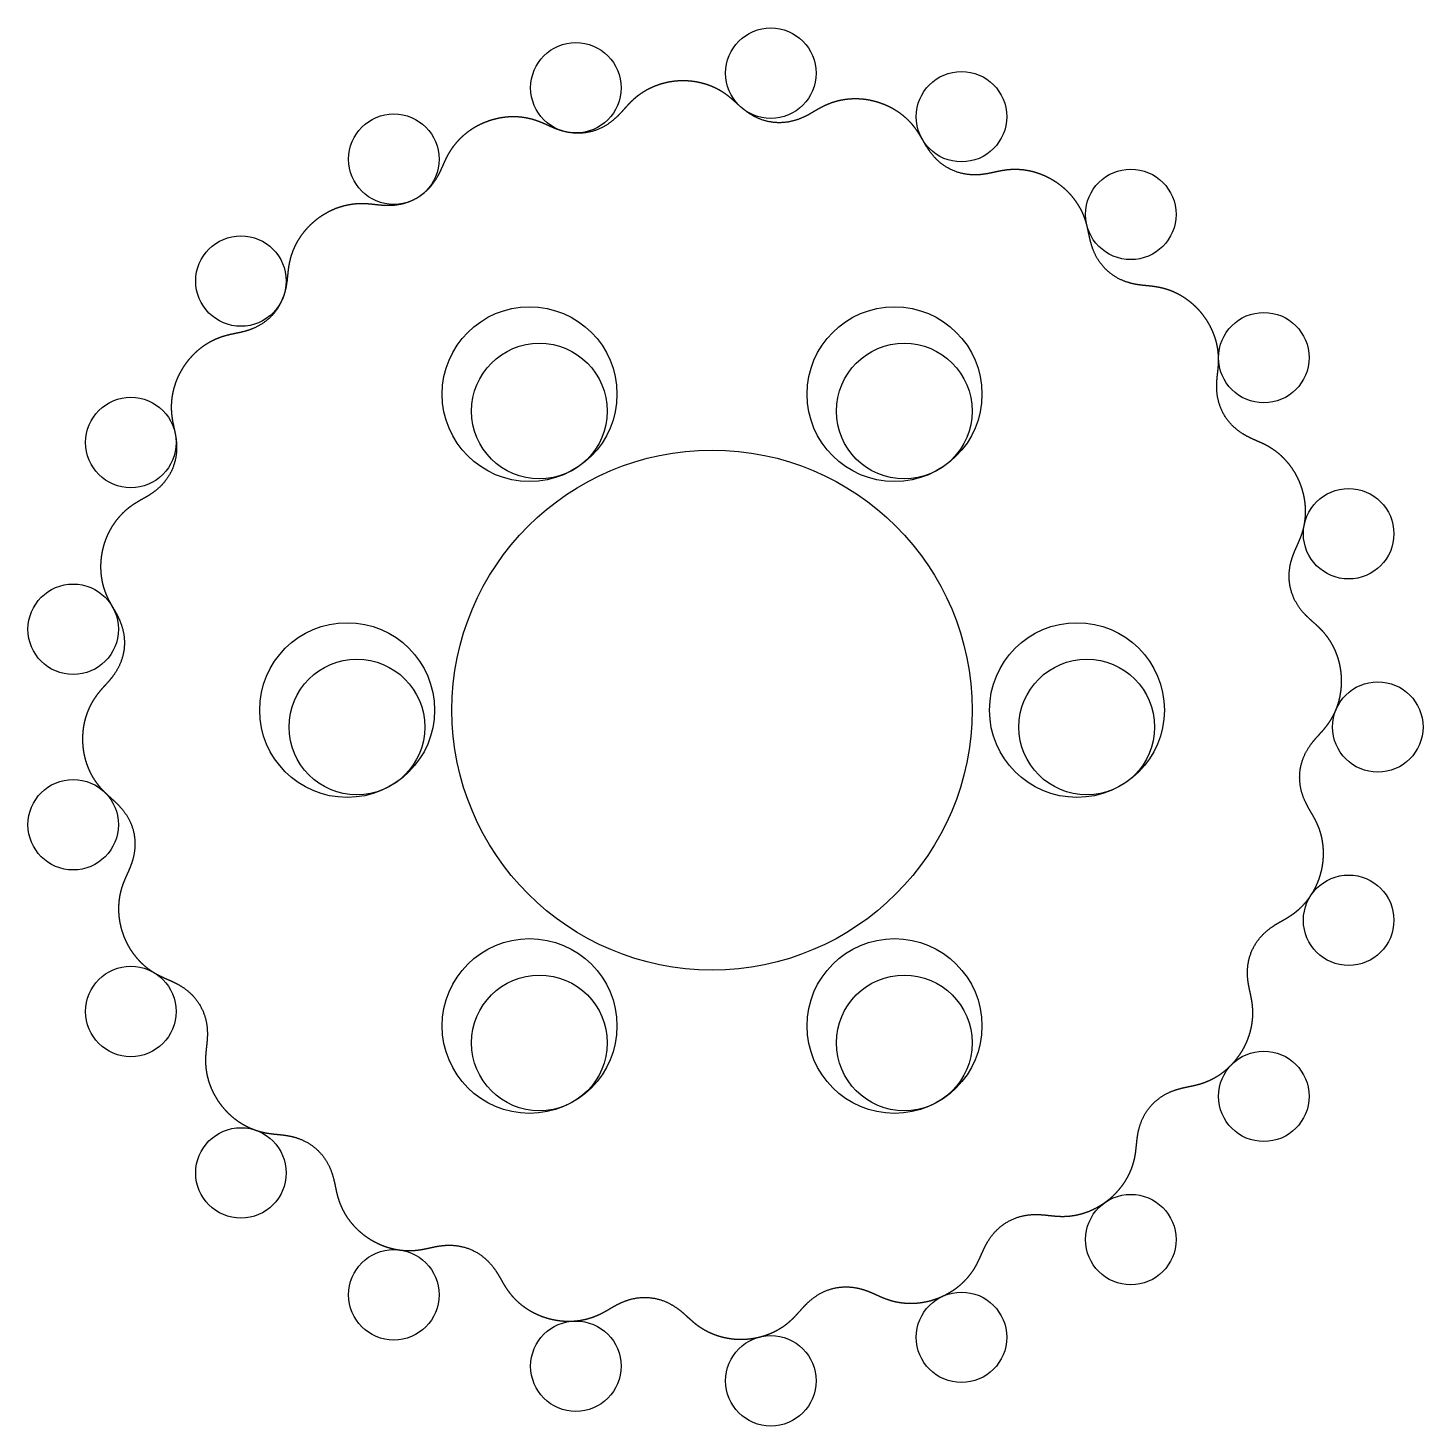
# Model space of a CAD drawing. Header units: millimetres. Extents: x -307 to 310, y -309 to 309.
import ezdxf

# ---------------------------------------------------------------- set-up
doc = ezdxf.new("R2010")
doc.units = ezdxf.units.MM
doc.layers.get('0').update_dxf_attribs({"linetype": 'CONTINUOUS'})

msp = doc.modelspace()

# ---------------------------------------------------------------- linework, layer by layer
for centre, radius in [((21.67, 289.19), 20), ((-64.53, 282.73), 20), ((105.95, 269.95), 20), ((-145, 251.15), 20), ((180.81, 226.73), 20), ((-212.59, 197.25), 20), ((-85, 147.22), 38.65), ((76.34, 147.22), 38.65), ((239.61, 163.36), 20), ((-80.67, 139.72), 30), ((80.67, 139.72), 30), ((-261.28, 125.83), 20), ((-4.33, 7.49), 115), ((277.12, 85.48), 20), ((-286.76, 43.22), 20), ((-165.66, 7.49), 38.65), ((157.01, 7.49), 38.65), ((-161.34, 0), 30), ((161.34, 0), 30), ((290, 0), 20), ((-286.76, -43.22), 20), ((277.12, -85.48), 20), ((-85, -132.23), 38.65), ((76.34, -132.23), 38.65), ((-261.28, -125.83), 20), ((-80.67, -139.72), 30), ((80.67, -139.72), 30), ((239.61, -163.36), 20), ((-212.59, -197.25), 20), ((180.81, -226.73), 20), ((-145, -251.15), 20), ((105.95, -269.95), 20), ((-64.53, -282.73), 20), ((21.67, -289.19), 20)]:
    msp.add_circle(centre, radius)
msp.add_open_spline([(-135, 233.83), (-134.35, 234.22), (-133.71, 234.63), (-133.1, 235.05), (-132.5, 235.49), (-131.93, 235.95), (-131.38, 236.41), (-130.85, 236.88), (-130.35, 237.35), (-129.88, 237.82), (-129.44, 238.29), (-129.02, 238.75), (-128.63, 239.21), (-128.26, 239.66), (-127.91, 240.11), (-127.59, 240.54), (-127.29, 240.96), (-127.01, 241.38), (-126.74, 241.77), (-126.5, 242.16), (-126.26, 242.54), (-126.05, 242.9), (-125.85, 243.25), (-125.66, 243.59), (-125.48, 243.92), (-125.31, 244.24), (-125.15, 244.54), (-125, 244.84), (-124.86, 245.12), (-124.72, 245.4), (-124.59, 245.67), (-124.47, 245.93), (-124.35, 246.18), (-124.24, 246.43), (-124.13, 246.66), (-124.03, 246.9), (-123.92, 247.12), (-123.83, 247.34), (-123.73, 247.56), (-123.64, 247.77), (-123.55, 247.97), (-123.46, 248.18), (-123.37, 248.37), (-123.29, 248.57), (-123.2, 248.76), (-123.12, 248.95), (-123.04, 249.14), (-122.96, 249.32), (-122.87, 249.5), (-122.79, 249.68), (-122.71, 249.86), (-122.63, 250.04), (-122.55, 250.21), (-122.47, 250.39), (-122.39, 250.56), (-122.31, 250.74), (-122.23, 250.91), (-122.15, 251.08), (-122.07, 251.25), (-121.98, 251.42), (-121.9, 251.59), (-121.81, 251.76), (-121.73, 251.93), (-121.64, 252.1), (-121.55, 252.27), (-121.46, 252.45), (-121.37, 252.62), (-121.28, 252.79), (-121.19, 252.96), (-121.09, 253.13), (-121, 253.3), (-120.9, 253.48), (-120.8, 253.65), (-120.7, 253.82), (-120.59, 254), (-120.49, 254.17), (-120.38, 254.35), (-120.27, 254.52), (-120.16, 254.7), (-120.05, 254.88), (-119.94, 255.05), (-119.82, 255.23), (-119.7, 255.41), (-119.58, 255.59), (-119.46, 255.77), (-119.34, 255.95), (-119.21, 256.13), (-119.08, 256.31), (-118.95, 256.49), (-118.81, 256.67), (-118.68, 256.85), (-118.54, 257.03), (-118.4, 257.22), (-118.25, 257.4), (-118.11, 257.58), (-117.96, 257.77), (-117.81, 257.95), (-117.66, 258.13), (-117.5, 258.32), (-117.34, 258.5), (-117.18, 258.68), (-117.02, 258.87), (-116.85, 259.05), (-116.69, 259.23), (-116.52, 259.42), (-116.34, 259.6), (-116.17, 259.78), (-115.99, 259.96), (-115.81, 260.15), (-115.62, 260.33), (-115.44, 260.51), (-115.25, 260.69), (-115.06, 260.87), (-114.87, 261.05), (-114.67, 261.23), (-114.47, 261.41), (-114.27, 261.58), (-114.07, 261.76), (-113.86, 261.94), (-113.65, 262.11), (-113.44, 262.28), (-113.23, 262.46), (-113.01, 262.63), (-112.79, 262.8), (-112.57, 262.97), (-112.35, 263.14), (-112.13, 263.3), (-111.9, 263.47), (-111.67, 263.63), (-111.44, 263.8), (-111.2, 263.96), (-110.97, 264.12), (-110.73, 264.28), (-110.49, 264.43), (-110.25, 264.59), (-110, 264.74), (-109.76, 264.9), (-109.51, 265.05), (-109.26, 265.2), (-109.01, 265.34), (-108.75, 265.49), (-108.5, 265.63), (-108.24, 265.77), (-107.98, 265.91), (-107.72, 266.05), (-107.46, 266.18), (-107.2, 266.32), (-106.93, 266.45), (-106.67, 266.58), (-106.4, 266.7), (-106.13, 266.83), (-105.86, 266.95), (-105.59, 267.07), (-105.31, 267.19), (-105.04, 267.3), (-104.76, 267.41), (-104.49, 267.52), (-104.21, 267.63), (-103.93, 267.74), (-103.65, 267.84), (-103.37, 267.94), (-103.09, 268.04), (-102.81, 268.14), (-102.53, 268.23), (-102.25, 268.32), (-101.96, 268.41), (-101.68, 268.49), (-101.39, 268.58), (-101.11, 268.66), (-100.83, 268.73), (-100.54, 268.81), (-100.25, 268.88), (-99.97, 268.95), (-99.68, 269.02), (-99.4, 269.09), (-99.11, 269.15), (-98.83, 269.21), (-98.54, 269.27), (-98.26, 269.32), (-97.97, 269.37), (-97.69, 269.42), (-97.4, 269.47), (-97.12, 269.51), (-96.84, 269.55), (-96.55, 269.59), (-96.27, 269.63), (-95.99, 269.66), (-95.71, 269.7), (-95.43, 269.73), (-95.15, 269.75), (-94.87, 269.78), (-94.6, 269.8), (-94.32, 269.82), (-94.04, 269.83), (-93.77, 269.85), (-93.5, 269.86), (-93.23, 269.87), (-92.95, 269.88), (-92.68, 269.88), (-92.42, 269.89), (-92.15, 269.89), (-91.88, 269.89), (-91.62, 269.88), (-91.36, 269.88), (-91.1, 269.87), (-90.84, 269.86), (-90.58, 269.85), (-90.32, 269.83), (-90.07, 269.82), (-89.81, 269.8), (-89.56, 269.78), (-89.31, 269.76), (-89.07, 269.74), (-88.82, 269.71), (-88.58, 269.68), (-88.33, 269.66), (-88.09, 269.62), (-87.85, 269.59), (-87.62, 269.56), (-87.38, 269.52), (-87.15, 269.49), (-86.92, 269.45), (-86.69, 269.41), (-86.46, 269.37), (-86.24, 269.33), (-86.01, 269.28), (-85.79, 269.24), (-85.57, 269.19), (-85.36, 269.14), (-85.14, 269.09), (-84.93, 269.04), (-84.72, 268.99), (-84.51, 268.94), (-84.3, 268.89), (-84.09, 268.83), (-83.89, 268.78), (-83.69, 268.72), (-83.49, 268.67), (-83.29, 268.61), (-83.09, 268.55), (-82.9, 268.49), (-82.7, 268.43), (-82.51, 268.37), (-82.32, 268.31), (-82.13, 268.24), (-81.95, 268.18), (-81.76, 268.12), (-81.58, 268.05), (-81.39, 267.98), (-81.21, 267.92), (-81.03, 267.85), (-80.85, 267.78), (-80.67, 267.72), (-80.49, 267.65), (-80.32, 267.58), (-80.14, 267.51), (-79.96, 267.43), (-79.79, 267.36), (-79.61, 267.29), (-79.44, 267.22), (-79.26, 267.14), (-79.08, 267.07), (-78.91, 266.99), (-78.73, 266.91), (-78.55, 266.84), (-78.37, 266.76), (-78.19, 266.68), (-78.01, 266.6), (-77.83, 266.52), (-77.64, 266.43), (-77.45, 266.35), (-77.26, 266.26), (-77.07, 266.17), (-76.87, 266.09), (-76.67, 265.99), (-76.47, 265.9), (-76.26, 265.81), (-76.05, 265.71), (-75.83, 265.61), (-75.6, 265.52), (-75.37, 265.41), (-75.13, 265.31), (-74.88, 265.2), (-74.63, 265.09), (-74.36, 264.98), (-74.09, 264.87), (-73.81, 264.76), (-73.51, 264.64), (-73.2, 264.52), (-72.88, 264.4), (-72.55, 264.28), (-72.2, 264.15), (-71.83, 264.03), (-71.45, 263.9), (-71.05, 263.78), (-70.63, 263.65), (-70.19, 263.53), (-69.73, 263.41), (-69.25, 263.29), (-68.75, 263.18), (-68.22, 263.07), (-67.67, 262.97), (-67.1, 262.88), (-66.5, 262.8), (-65.88, 262.73), (-65.24, 262.68), (-64.58, 262.64), (-63.9, 262.62), (-63.2, 262.62), (-62.48, 262.64), (-61.75, 262.69), (-61.02, 262.75), (-60.27, 262.85), (-59.53, 262.96), (-58.78, 263.1), (-58.04, 263.27), (-57.31, 263.46), (-56.59, 263.67), (-55.88, 263.9), (-55.19, 264.15), (-54.52, 264.42), (-53.88, 264.7), (-53.25, 264.99), (-52.66, 265.29), (-52.08, 265.6), (-51.54, 265.92), (-51.02, 266.23), (-50.52, 266.55), (-50.05, 266.86), (-49.61, 267.18), (-49.19, 267.49), (-48.79, 267.79), (-48.41, 268.09), (-48.05, 268.38), (-47.72, 268.67), (-47.4, 268.95), (-47.09, 269.22), (-46.8, 269.49), (-46.53, 269.74), (-46.27, 269.99), (-46.02, 270.24), (-45.79, 270.47), (-45.56, 270.7), (-45.35, 270.93), (-45.14, 271.14), (-44.94, 271.35), (-44.75, 271.56), (-44.57, 271.76), (-44.39, 271.95), (-44.22, 272.14), (-44.05, 272.32), (-43.89, 272.5), (-43.73, 272.68), (-43.57, 272.85), (-43.42, 273.02), (-43.28, 273.18), (-43.13, 273.35), (-42.99, 273.51), (-42.85, 273.66), (-42.71, 273.82), (-42.58, 273.97), (-42.44, 274.12), (-42.31, 274.27), (-42.18, 274.41), (-42.04, 274.56), (-41.91, 274.7), (-41.78, 274.85), (-41.65, 274.99), (-41.52, 275.13), (-41.39, 275.27), (-41.26, 275.41), (-41.13, 275.54), (-41, 275.68), (-40.87, 275.82), (-40.73, 275.96), (-40.6, 276.09), (-40.47, 276.23), (-40.33, 276.36), (-40.2, 276.5), (-40.06, 276.63), (-39.92, 276.77), (-39.78, 276.9), (-39.64, 277.04), (-39.49, 277.17), (-39.35, 277.3), (-39.2, 277.44), (-39.06, 277.57), (-38.91, 277.71), (-38.75, 277.84), (-38.6, 277.97), (-38.45, 278.11), (-38.29, 278.24), (-38.13, 278.37), (-37.97, 278.51), (-37.81, 278.64), (-37.64, 278.77), (-37.47, 278.91), (-37.3, 279.04), (-37.13, 279.17), (-36.96, 279.31), (-36.78, 279.44), (-36.6, 279.57), (-36.42, 279.7), (-36.24, 279.83), (-36.05, 279.96), (-35.87, 280.09), (-35.68, 280.22), (-35.48, 280.35), (-35.29, 280.48), (-35.09, 280.61), (-34.89, 280.74), (-34.69, 280.87), (-34.49, 280.99), (-34.28, 281.12), (-34.07, 281.24), (-33.86, 281.37), (-33.65, 281.49), (-33.43, 281.61), (-33.21, 281.74), (-32.99, 281.86), (-32.77, 281.98), (-32.54, 282.09), (-32.31, 282.21), (-32.08, 282.33), (-31.85, 282.44), (-31.62, 282.56), (-31.38, 282.67), (-31.14, 282.78), (-30.9, 282.89), (-30.66, 283), (-30.41, 283.1), (-30.16, 283.21), (-29.91, 283.31), (-29.66, 283.42), (-29.41, 283.52), (-29.15, 283.61), (-28.89, 283.71), (-28.63, 283.81), (-28.37, 283.9), (-28.11, 283.99), (-27.84, 284.08), (-27.58, 284.17), (-27.31, 284.26), (-27.04, 284.34), (-26.77, 284.42), (-26.49, 284.5), (-26.22, 284.58), (-25.94, 284.65), (-25.66, 284.73), (-25.38, 284.8), (-25.1, 284.87), (-24.82, 284.93), (-24.54, 285), (-24.25, 285.06), (-23.96, 285.12), (-23.68, 285.18), (-23.39, 285.23), (-23.1, 285.29), (-22.81, 285.34), (-22.52, 285.38), (-22.23, 285.43), (-21.94, 285.47), (-21.64, 285.51), (-21.35, 285.55), (-21.05, 285.59), (-20.76, 285.62), (-20.46, 285.65), (-20.17, 285.68), (-19.87, 285.7), (-19.58, 285.73), (-19.28, 285.75), (-18.98, 285.76), (-18.68, 285.78), (-18.39, 285.79), (-18.09, 285.8), (-17.79, 285.81), (-17.49, 285.81), (-17.2, 285.81), (-16.9, 285.81), (-16.6, 285.81), (-16.31, 285.8), (-16.01, 285.8), (-15.72, 285.78), (-15.42, 285.77), (-15.13, 285.75), (-14.83, 285.74), (-14.54, 285.72), (-14.25, 285.69), (-13.96, 285.67), (-13.66, 285.64), (-13.37, 285.61), (-13.09, 285.57), (-12.8, 285.54), (-12.51, 285.5), (-12.22, 285.46), (-11.94, 285.42), (-11.66, 285.37), (-11.37, 285.32), (-11.09, 285.27), (-10.81, 285.22), (-10.53, 285.17), (-10.26, 285.11), (-9.98, 285.05), (-9.71, 284.99), (-9.44, 284.93), (-9.16, 284.87), (-8.9, 284.8), (-8.63, 284.73), (-8.36, 284.66), (-8.1, 284.59), (-7.84, 284.51), (-7.58, 284.44), (-7.32, 284.36), (-7.06, 284.28), (-6.81, 284.2), (-6.56, 284.11), (-6.3, 284.03), (-6.06, 283.94), (-5.81, 283.86), (-5.57, 283.77), (-5.32, 283.68), (-5.08, 283.58), (-4.85, 283.49), (-4.61, 283.39), (-4.38, 283.3), (-4.15, 283.2), (-3.92, 283.1), (-3.69, 283), (-3.47, 282.9), (-3.24, 282.8), (-3.02, 282.7), (-2.81, 282.59), (-2.59, 282.49), (-2.38, 282.38), (-2.17, 282.27), (-1.96, 282.17), (-1.75, 282.06), (-1.55, 281.95), (-1.35, 281.84), (-1.15, 281.73), (-0.95, 281.62), (-0.76, 281.51), (-0.57, 281.39), (-0.38, 281.28), (-0.19, 281.17), (0, 281.05), (0.18, 280.94), (0.36, 280.83), (0.54, 280.71), (0.72, 280.6), (0.89, 280.48), (1.07, 280.36), (1.24, 280.25), (1.41, 280.13), (1.57, 280.01), (1.74, 279.9), (1.9, 279.78), (2.07, 279.66), (2.23, 279.54), (2.38, 279.43), (2.54, 279.31), (2.7, 279.19), (2.85, 279.07), (3, 278.95), (3.15, 278.83), (3.3, 278.71), (3.45, 278.59), (3.6, 278.47), (3.75, 278.35), (3.9, 278.23), (4.04, 278.1), (4.19, 277.98), (4.33, 277.86), (4.48, 277.73), (4.62, 277.61), (4.76, 277.48), (4.91, 277.36), (5.05, 277.23), (5.2, 277.1), (5.34, 276.97), (5.49, 276.84), (5.64, 276.71), (5.79, 276.57), (5.94, 276.44), (6.09, 276.3), (6.24, 276.16), (6.4, 276.02), (6.56, 275.87), (6.72, 275.72), (6.89, 275.57), (7.06, 275.42), (7.23, 275.26), (7.41, 275.1), (7.59, 274.94), (7.78, 274.77), (7.97, 274.6), (8.17, 274.42), (8.38, 274.24), (8.6, 274.05), (8.82, 273.86), (9.05, 273.67), (9.3, 273.47), (9.55, 273.26), (9.82, 273.04), (10.1, 272.83), (10.39, 272.6), (10.69, 272.37), (11.02, 272.13), (11.36, 271.89), (11.71, 271.64), (12.09, 271.39), (12.49, 271.14), (12.9, 270.88), (13.35, 270.61), (13.81, 270.35), (14.3, 270.08), (14.81, 269.82), (15.35, 269.56), (15.91, 269.3), (16.5, 269.05), (17.11, 268.81), (17.75, 268.58), (18.41, 268.36), (19.1, 268.16), (19.8, 267.97), (20.52, 267.8), (21.25, 267.66), (22, 267.53), (22.75, 267.44), (23.51, 267.36), (24.26, 267.31), (25.01, 267.28), (25.76, 267.28), (26.49, 267.31), (27.21, 267.35), (27.92, 267.41), (28.6, 267.5), (29.27, 267.59), (29.91, 267.71), (30.53, 267.84), (31.13, 267.97), (31.7, 268.12), (32.25, 268.27), (32.77, 268.43), (33.27, 268.6), (33.75, 268.76), (34.2, 268.93), (34.64, 269.1), (35.05, 269.27), (35.44, 269.44), (35.82, 269.6), (36.18, 269.76), (36.52, 269.93), (36.85, 270.08), (37.16, 270.24), (37.46, 270.39), (37.75, 270.54), (38.02, 270.69), (38.29, 270.83), (38.54, 270.97), (38.79, 271.1), (39.03, 271.24), (39.26, 271.37), (39.48, 271.49), (39.7, 271.62), (39.91, 271.74), (40.11, 271.86), (40.31, 271.97), (40.51, 272.09), (40.7, 272.2), (40.89, 272.31), (41.07, 272.42), (41.26, 272.52), (41.44, 272.63), (41.61, 272.73), (41.79, 272.83), (41.96, 272.93), (42.13, 273.03), (42.3, 273.13), (42.47, 273.23), (42.64, 273.32), (42.81, 273.42), (42.98, 273.51), (43.14, 273.6), (43.31, 273.69), (43.48, 273.78), (43.64, 273.87), (43.81, 273.96), (43.98, 274.05), (44.15, 274.14), (44.32, 274.23), (44.49, 274.32), (44.66, 274.4), (44.83, 274.49), (45.01, 274.57), (45.18, 274.66), (45.36, 274.74), (45.53, 274.82), (45.71, 274.91), (45.89, 274.99), (46.07, 275.07), (46.26, 275.15), (46.44, 275.23), (46.63, 275.31), (46.82, 275.39), (47.01, 275.47), (47.2, 275.55), (47.39, 275.63), (47.59, 275.7), (47.79, 275.78), (47.99, 275.85), (48.19, 275.93), (48.39, 276), (48.6, 276.07), (48.81, 276.15), (49.02, 276.22), (49.23, 276.29), (49.44, 276.35), (49.66, 276.42), (49.88, 276.49), (50.1, 276.55), (50.32, 276.62), (50.55, 276.68), (50.77, 276.74), (51, 276.8), (51.23, 276.86), (51.47, 276.92), (51.7, 276.97), (51.94, 277.03), (52.18, 277.08), (52.42, 277.13), (52.66, 277.18), (52.91, 277.23), (53.16, 277.28), (53.4, 277.32), (53.65, 277.37), (53.91, 277.41), (54.16, 277.45), (54.42, 277.49), (54.68, 277.52), (54.94, 277.55), (55.2, 277.59), (55.46, 277.62), (55.73, 277.65), (55.99, 277.67), (56.26, 277.69), (56.53, 277.72), (56.8, 277.74), (57.07, 277.75), (57.35, 277.77), (57.62, 277.78), (57.9, 277.79), (58.17, 277.8), (58.45, 277.81), (58.73, 277.81), (59.01, 277.81), (59.3, 277.81), (59.58, 277.81), (59.86, 277.8), (60.15, 277.79), (60.43, 277.78), (60.72, 277.77), (61.01, 277.75), (61.29, 277.74), (61.58, 277.71), (61.87, 277.69), (62.16, 277.67), (62.45, 277.64), (62.74, 277.61), (63.03, 277.57), (63.32, 277.54), (63.61, 277.5), (63.9, 277.46), (64.2, 277.41), (64.49, 277.37), (64.78, 277.32), (65.07, 277.27), (65.36, 277.21), (65.65, 277.15), (65.94, 277.09), (66.23, 277.03), (66.52, 276.97), (66.81, 276.9), (67.1, 276.83), (67.39, 276.76), (67.68, 276.68), (67.97, 276.61), (68.25, 276.53), (68.54, 276.44), (68.82, 276.36), (69.11, 276.27), (69.39, 276.18), (69.67, 276.09), (69.96, 276), (70.24, 275.9), (70.52, 275.8), (70.79, 275.7), (71.07, 275.6), (71.35, 275.49), (71.62, 275.38), (71.89, 275.27), (72.16, 275.16), (72.43, 275.04), (72.7, 274.93), (72.97, 274.81), (73.23, 274.69), (73.5, 274.57), (73.76, 274.44), (74.02, 274.31), (74.27, 274.19), (74.53, 274.06), (74.79, 273.92), (75.04, 273.79), (75.29, 273.65), (75.54, 273.52), (75.78, 273.38), (76.03, 273.24), (76.27, 273.1), (76.51, 272.95), (76.75, 272.81), (76.98, 272.66), (77.22, 272.51), (77.45, 272.37), (77.68, 272.21), (77.9, 272.06), (78.13, 271.91), (78.35, 271.76), (78.57, 271.6), (78.79, 271.45), (79, 271.29), (79.21, 271.13), (79.42, 270.97), (79.63, 270.81), (79.84, 270.65), (80.04, 270.49), (80.24, 270.33), (80.44, 270.17), (80.63, 270), (80.82, 269.84), (81.01, 269.68), (81.2, 269.51), (81.39, 269.35), (81.57, 269.18), (81.75, 269.02), (81.93, 268.85), (82.1, 268.69), (82.27, 268.52), (82.44, 268.35), (82.61, 268.19), (82.78, 268.02), (82.94, 267.85), (83.1, 267.69), (83.26, 267.52), (83.41, 267.35), (83.57, 267.19), (83.72, 267.02), (83.87, 266.85), (84.01, 266.69), (84.16, 266.52), (84.3, 266.36), (84.44, 266.19), (84.58, 266.03), (84.71, 265.86), (84.84, 265.7), (84.97, 265.53), (85.1, 265.37), (85.23, 265.2), (85.36, 265.04), (85.48, 264.88), (85.6, 264.72), (85.72, 264.55), (85.84, 264.39), (85.95, 264.23), (86.07, 264.07), (86.18, 263.91), (86.29, 263.75), (86.4, 263.58), (86.51, 263.42), (86.62, 263.26), (86.72, 263.1), (86.83, 262.94), (86.93, 262.78), (87.04, 262.62), (87.14, 262.46), (87.24, 262.3), (87.34, 262.14), (87.44, 261.98), (87.54, 261.81), (87.64, 261.65), (87.74, 261.49), (87.83, 261.32), (87.93, 261.16), (88.03, 260.99), (88.13, 260.82), (88.23, 260.65), (88.33, 260.48), (88.43, 260.31), (88.53, 260.13), (88.63, 259.95), (88.73, 259.77), (88.84, 259.59), (88.94, 259.4), (89.05, 259.21), (89.16, 259.02), (89.27, 258.82), (89.39, 258.62), (89.51, 258.41), (89.63, 258.2), (89.76, 257.98), (89.89, 257.76), (90.02, 257.53), (90.17, 257.3), (90.31, 257.05), (90.46, 256.8), (90.62, 256.55), (90.79, 256.28), (90.97, 256.01), (91.15, 255.72), (91.35, 255.43), (91.56, 255.13), (91.77, 254.81), (92.01, 254.49), (92.25, 254.16), (92.51, 253.81), (92.79, 253.46), (93.08, 253.1), (93.4, 252.72), (93.73, 252.34), (94.09, 251.94), (94.47, 251.54), (94.87, 251.13), (95.3, 250.72), (95.75, 250.3), (96.23, 249.88), (96.73, 249.46), (97.26, 249.04), (97.82, 248.63), (98.41, 248.22), (99.01, 247.83), (99.64, 247.44), (100.29, 247.08), (100.96, 246.73), (101.64, 246.4), (102.34, 246.09), (103.04, 245.8), (103.75, 245.54), (104.45, 245.31), (105.16, 245.1), (105.86, 244.91), (106.55, 244.75), (107.23, 244.61), (107.9, 244.5), (108.55, 244.41), (109.18, 244.33), (109.79, 244.28), (110.38, 244.24), (110.95, 244.21), (111.5, 244.2), (112.03, 244.2), (112.54, 244.21), (113.03, 244.23), (113.5, 244.25), (113.95, 244.28), (114.38, 244.32), (114.79, 244.36), (115.18, 244.4), (115.56, 244.45), (115.92, 244.5), (116.27, 244.55), (116.6, 244.6), (116.92, 244.65), (117.23, 244.71), (117.53, 244.76), (117.82, 244.81), (118.1, 244.87), (118.36, 244.92), (118.63, 244.97), (118.88, 245.03), (119.12, 245.08), (119.36, 245.13), (119.59, 245.18), (119.82, 245.23), (120.04, 245.27), (120.26, 245.32), (120.48, 245.37), (120.69, 245.41), (120.89, 245.46), (121.09, 245.5), (121.3, 245.55), (121.49, 245.59), (121.69, 245.63), (121.88, 245.67), (122.08, 245.71), (122.27, 245.75), (122.46, 245.79), (122.64, 245.83), (122.83, 245.87), (123.02, 245.9), (123.21, 245.94), (123.4, 245.97), (123.58, 246.01), (123.77, 246.04), (123.96, 246.07), (124.14, 246.11), (124.33, 246.14), (124.52, 246.17), (124.71, 246.2), (124.9, 246.22), (125.09, 246.25), (125.28, 246.28), (125.48, 246.3), (125.67, 246.33), (125.87, 246.35), (126.06, 246.38), (126.26, 246.4), (126.46, 246.42), (126.66, 246.44), (126.86, 246.46), (127.07, 246.47), (127.27, 246.49), (127.48, 246.51), (127.69, 246.52), (127.9, 246.53), (128.11, 246.54), (128.32, 246.55), (128.54, 246.56), (128.75, 246.57), (128.97, 246.57), (129.19, 246.58), (129.41, 246.58), (129.63, 246.58), (129.86, 246.58), (130.09, 246.58), (130.31, 246.57), (130.54, 246.57), (130.77, 246.56), (131.01, 246.55), (131.24, 246.54), (131.48, 246.53), (131.72, 246.51), (131.95, 246.49), (132.2, 246.47), (132.44, 246.45), (132.68, 246.43), (132.93, 246.4), (133.17, 246.38), (133.42, 246.35), (133.67, 246.32), (133.92, 246.28), (134.17, 246.25), (134.42, 246.21), (134.68, 246.17), (134.93, 246.12), (135.19, 246.08), (135.45, 246.03), (135.71, 245.98), (135.97, 245.93), (136.23, 245.87), (136.49, 245.82), (136.75, 245.76), (137.01, 245.7), (137.28, 245.63), (137.54, 245.56), (137.8, 245.49), (138.07, 245.42), (138.34, 245.35), (138.6, 245.27), (138.87, 245.19), (139.14, 245.11), (139.4, 245.02), (139.67, 244.93), (139.94, 244.84), (140.21, 244.75), (140.48, 244.66), (140.74, 244.56), (141.01, 244.46), (141.28, 244.35), (141.55, 244.25), (141.82, 244.14), (142.08, 244.03), (142.35, 243.92), (142.62, 243.8), (142.89, 243.68), (143.15, 243.56), (143.42, 243.43), (143.68, 243.31), (143.95, 243.18), (144.21, 243.05), (144.47, 242.91), (144.73, 242.78), (145, 242.64), (145.26, 242.5), (145.52, 242.35), (145.77, 242.21), (146.03, 242.06), (146.29, 241.91), (146.54, 241.76), (146.8, 241.6), (147.05, 241.44), (147.3, 241.28), (147.55, 241.12), (147.8, 240.96), (148.04, 240.79), (148.29, 240.62), (148.53, 240.45), (148.78, 240.28), (149.02, 240.11), (149.25, 239.93), (149.49, 239.75), (149.73, 239.57), (149.96, 239.39), (150.19, 239.2), (150.42, 239.02), (150.65, 238.83), (150.87, 238.64), (151.1, 238.45), (151.32, 238.26), (151.54, 238.07), (151.75, 237.87), (151.97, 237.68), (152.18, 237.48), (152.39, 237.28), (152.6, 237.08), (152.81, 236.88), (153.01, 236.67), (153.21, 236.47), (153.41, 236.26), (153.61, 236.06), (153.8, 235.85), (153.99, 235.64), (154.18, 235.43), (154.37, 235.22), (154.55, 235.01), (154.74, 234.8), (154.92, 234.59), (155.09, 234.38), (155.27, 234.17), (155.44, 233.95), (155.61, 233.74), (155.77, 233.52), (155.94, 233.31), (156.1, 233.09), (156.26, 232.88), (156.41, 232.66), (156.57, 232.45), (156.72, 232.23), (156.87, 232.02), (157.01, 231.8), (157.16, 231.58), (157.3, 231.37), (157.44, 231.15), (157.57, 230.94), (157.7, 230.72), (157.83, 230.51), (157.96, 230.29), (158.09, 230.08), (158.21, 229.87), (158.33, 229.65), (158.45, 229.44), (158.57, 229.23), (158.68, 229.02), (158.79, 228.8), (158.9, 228.59), (159, 228.38), (159.11, 228.18), (159.21, 227.97), (159.31, 227.76), (159.4, 227.55), (159.5, 227.35), (159.59, 227.14), (159.68, 226.94), (159.77, 226.74), (159.86, 226.53), (159.94, 226.33), (160.02, 226.13), (160.1, 225.93), (160.18, 225.73), (160.26, 225.53), (160.33, 225.34), (160.4, 225.14), (160.47, 224.95), (160.54, 224.75), (160.61, 224.56), (160.67, 224.37), (160.74, 224.18), (160.8, 223.99), (160.86, 223.8), (160.92, 223.61), (160.98, 223.42), (161.03, 223.23), (161.09, 223.04), (161.14, 222.86), (161.2, 222.67), (161.25, 222.49), (161.3, 222.3), (161.35, 222.12), (161.4, 221.93), (161.44, 221.75), (161.49, 221.56), (161.54, 221.38), (161.58, 221.19), (161.62, 221.01), (161.67, 220.82), (161.71, 220.64), (161.75, 220.45), (161.8, 220.26), (161.84, 220.07), (161.88, 219.88), (161.92, 219.69), (161.96, 219.5), (162, 219.3), (162.04, 219.1), (162.09, 218.9), (162.13, 218.7), (162.17, 218.49), (162.21, 218.28), (162.26, 218.07), (162.3, 217.85), (162.35, 217.63), (162.4, 217.4), (162.45, 217.17), (162.5, 216.93), (162.55, 216.69), (162.61, 216.44), (162.66, 216.18), (162.72, 215.91), (162.79, 215.64), (162.86, 215.36), (162.93, 215.06), (163, 214.76), (163.09, 214.45), (163.17, 214.12), (163.27, 213.78), (163.37, 213.43), (163.48, 213.07), (163.6, 212.7), (163.73, 212.31), (163.87, 211.9), (164.02, 211.48), (164.18, 211.04), (164.36, 210.59), (164.56, 210.13), (164.77, 209.64), (165.01, 209.15), (165.26, 208.64), (165.54, 208.11), (165.83, 207.58), (166.15, 207.03), (166.5, 206.48), (166.87, 205.92), (167.27, 205.35), (167.7, 204.79), (168.15, 204.22), (168.62, 203.66), (169.12, 203.11), (169.65, 202.57), (170.19, 202.04), (170.75, 201.53), (171.33, 201.04), (171.92, 200.57), (172.52, 200.12), (173.13, 199.7), (173.74, 199.3), (174.34, 198.93), (174.95, 198.59), (175.55, 198.27), (176.14, 197.98), (176.72, 197.71), (177.28, 197.46), (177.84, 197.24), (178.38, 197.03), (178.9, 196.85), (179.41, 196.68), (179.89, 196.53), (180.37, 196.39), (180.82, 196.27), (181.26, 196.16), (181.68, 196.06), (182.09, 195.97), (182.48, 195.89), (182.86, 195.82), (183.22, 195.75), (183.57, 195.69), (183.9, 195.64), (184.23, 195.59), (184.54, 195.54), (184.84, 195.5), (185.13, 195.46), (185.41, 195.42), (185.69, 195.39), (185.95, 195.36), (186.21, 195.33), (186.46, 195.3), (186.7, 195.28), (186.94, 195.25), (187.17, 195.23), (187.4, 195.21), (187.62, 195.18), (187.84, 195.16), (188.05, 195.14), (188.26, 195.12), (188.47, 195.1), (188.68, 195.08), (188.88, 195.06), (189.08, 195.04), (189.28, 195.02), (189.47, 195), (189.67, 194.97), (189.86, 194.95), (190.05, 194.93), (190.24, 194.91), (190.43, 194.89), (190.62, 194.86), (190.81, 194.84), (191, 194.81), (191.18, 194.79), (191.37, 194.76), (191.56, 194.73), (191.75, 194.7), (191.94, 194.67), (192.13, 194.64), (192.32, 194.61), (192.51, 194.58), (192.7, 194.55), (192.89, 194.51), (193.08, 194.47), (193.28, 194.44), (193.47, 194.4), (193.66, 194.36), (193.86, 194.32), (194.06, 194.27), (194.25, 194.23), (194.45, 194.18), (194.65, 194.13), (194.85, 194.09), (195.06, 194.03), (195.26, 193.98), (195.46, 193.93), (195.67, 193.87), (195.88, 193.81), (196.08, 193.75), (196.29, 193.69), (196.5, 193.63), (196.71, 193.56), (196.93, 193.49), (197.14, 193.42), (197.35, 193.35), (197.57, 193.28), (197.78, 193.2), (198, 193.12), (198.22, 193.04), (198.44, 192.96), (198.66, 192.87), (198.88, 192.79), (199.1, 192.7), (199.33, 192.6), (199.55, 192.51), (199.77, 192.41), (200, 192.31), (200.23, 192.21), (200.45, 192.11), (200.68, 192), (200.91, 191.89), (201.14, 191.78), (201.36, 191.67), (201.59, 191.55), (201.82, 191.43), (202.05, 191.31), (202.28, 191.18), (202.51, 191.06), (202.74, 190.93), (202.97, 190.8), (203.2, 190.66), (203.44, 190.52), (203.67, 190.38), (203.9, 190.24), (204.13, 190.1), (204.36, 189.95), (204.59, 189.8), (204.82, 189.65), (205.05, 189.49), (205.28, 189.33), (205.5, 189.17), (205.73, 189.01), (205.96, 188.84), (206.19, 188.67), (206.41, 188.5), (206.64, 188.33), (206.87, 188.15), (207.09, 187.98), (207.31, 187.8), (207.53, 187.61), (207.76, 187.43), (207.98, 187.24), (208.2, 187.05), (208.41, 186.86), (208.63, 186.66), (208.85, 186.46), (209.06, 186.26), (209.27, 186.06), (209.49, 185.86), (209.7, 185.65), (209.91, 185.44), (210.11, 185.23), (210.32, 185.02), (210.52, 184.81), (210.73, 184.59), (210.93, 184.37), (211.13, 184.15), (211.32, 183.93), (211.52, 183.71), (211.71, 183.48), (211.9, 183.25), (212.09, 183.02), (212.28, 182.79), (212.47, 182.56), (212.65, 182.32), (212.83, 182.09), (213.01, 181.85), (213.19, 181.61), (213.36, 181.37), (213.54, 181.13), (213.71, 180.89), (213.88, 180.65), (214.04, 180.4), (214.2, 180.15), (214.37, 179.91), (214.53, 179.66), (214.68, 179.41), (214.84, 179.16), (214.99, 178.91), (215.14, 178.66), (215.28, 178.41), (215.43, 178.15), (215.57, 177.9), (215.71, 177.64), (215.84, 177.39), (215.98, 177.13), (216.11, 176.88), (216.24, 176.62), (216.37, 176.36), (216.49, 176.11), (216.61, 175.85), (216.73, 175.59), (216.84, 175.34), (216.96, 175.08), (217.07, 174.82), (217.18, 174.57), (217.28, 174.31), (217.38, 174.05), (217.49, 173.8), (217.58, 173.54), (217.68, 173.28), (217.77, 173.03), (217.86, 172.77), (217.95, 172.52), (218.03, 172.26), (218.12, 172.01), (218.2, 171.76), (218.27, 171.51), (218.35, 171.26), (218.42, 171), (218.49, 170.76), (218.56, 170.51), (218.62, 170.26), (218.69, 170.01), (218.75, 169.77), (218.8, 169.52), (218.86, 169.28), (218.91, 169.03), (218.96, 168.79), (219.01, 168.55), (219.06, 168.31), (219.11, 168.08), (219.15, 167.84), (219.19, 167.6), (219.23, 167.37), (219.26, 167.14), (219.3, 166.91), (219.33, 166.68), (219.36, 166.45), (219.39, 166.22), (219.42, 166), (219.44, 165.77), (219.46, 165.55), (219.48, 165.33), (219.5, 165.11), (219.52, 164.89), (219.54, 164.68), (219.55, 164.46), (219.57, 164.25), (219.58, 164.04), (219.59, 163.83), (219.6, 163.62), (219.6, 163.41), (219.61, 163.2), (219.61, 163), (219.62, 162.8), (219.62, 162.59), (219.62, 162.39), (219.62, 162.19), (219.62, 162), (219.61, 161.8), (219.61, 161.6), (219.6, 161.41), (219.6, 161.21), (219.59, 161.02), (219.58, 160.83), (219.57, 160.64), (219.56, 160.45), (219.55, 160.26), (219.54, 160.07), (219.53, 159.88), (219.51, 159.69), (219.5, 159.5), (219.48, 159.31), (219.47, 159.12), (219.45, 158.93), (219.43, 158.74), (219.42, 158.54), (219.4, 158.35), (219.38, 158.16), (219.36, 157.96), (219.34, 157.77), (219.32, 157.57), (219.3, 157.37), (219.27, 157.16), (219.25, 156.96), (219.23, 156.75), (219.2, 156.54), (219.18, 156.32), (219.16, 156.1), (219.13, 155.88), (219.11, 155.65), (219.08, 155.41), (219.06, 155.17), (219.03, 154.92), (219.01, 154.67), (218.98, 154.41), (218.96, 154.13), (218.93, 153.86), (218.91, 153.57), (218.89, 153.27), (218.87, 152.96), (218.85, 152.64), (218.83, 152.3), (218.81, 151.95), (218.8, 151.59), (218.79, 151.22), (218.79, 150.82), (218.79, 150.42), (218.8, 149.99), (218.81, 149.55), (218.83, 149.08), (218.86, 148.6), (218.9, 148.1), (218.96, 147.58), (219.02, 147.04), (219.1, 146.48), (219.2, 145.9), (219.31, 145.3), (219.45, 144.68), (219.6, 144.05), (219.78, 143.41), (219.98, 142.75), (220.21, 142.08), (220.46, 141.4), (220.73, 140.72), (221.03, 140.04), (221.36, 139.37), (221.71, 138.7), (222.08, 138.03), (222.48, 137.39), (222.89, 136.75), (223.32, 136.14), (223.76, 135.55), (224.22, 134.98), (224.68, 134.43), (225.15, 133.92), (225.62, 133.42), (226.09, 132.96), (226.56, 132.52), (227.03, 132.1), (227.48, 131.72), (227.93, 131.35), (228.38, 131.01), (228.81, 130.69), (229.23, 130.4), (229.64, 130.12), (230.03, 129.86), (230.42, 129.61), (230.79, 129.39), (231.15, 129.17), (231.5, 128.97), (231.84, 128.79), (232.16, 128.61), (232.48, 128.44), (232.78, 128.29), (233.07, 128.14), (233.36, 128), (233.63, 127.86), (233.9, 127.73), (234.16, 127.61), (234.41, 127.5), (234.65, 127.38), (234.89, 127.28), (235.12, 127.17), (235.35, 127.07), (235.57, 126.97), (235.78, 126.88), (235.99, 126.79), (236.19, 126.7), (236.4, 126.61), (236.59, 126.52), (236.79, 126.44), (236.98, 126.35), (237.17, 126.27), (237.35, 126.19), (237.54, 126.11), (237.72, 126.03), (237.9, 125.95), (238.08, 125.86), (238.25, 125.78), (238.43, 125.7), (238.6, 125.62), (238.78, 125.54), (238.95, 125.46), (239.12, 125.38), (239.29, 125.3), (239.46, 125.22), (239.64, 125.13), (239.81, 125.05), (239.98, 124.96), (240.15, 124.88), (240.32, 124.79), (240.49, 124.7), (240.66, 124.61), (240.83, 124.52), (241, 124.43), (241.17, 124.34), (241.34, 124.24), (241.52, 124.14), (241.69, 124.05), (241.86, 123.95), (242.04, 123.84), (242.21, 123.74), (242.39, 123.64), (242.56, 123.53), (242.74, 123.42), (242.91, 123.31), (243.09, 123.2), (243.27, 123.08), (243.45, 122.97), (243.62, 122.85), (243.8, 122.73), (243.98, 122.6), (244.16, 122.48), (244.34, 122.35), (244.52, 122.22), (244.7, 122.09), (244.89, 121.95), (245.07, 121.82), (245.25, 121.68), (245.43, 121.54), (245.62, 121.39), (245.8, 121.25), (245.98, 121.1), (246.16, 120.95), (246.35, 120.79), (246.53, 120.64), (246.72, 120.48), (246.9, 120.32), (247.08, 120.15), (247.27, 119.99), (247.45, 119.82), (247.63, 119.65), (247.81, 119.47), (248, 119.3), (248.18, 119.12), (248.36, 118.94), (248.54, 118.75), (248.72, 118.57), (248.9, 118.38), (249.08, 118.19), (249.26, 117.99), (249.44, 117.8), (249.62, 117.6), (249.8, 117.4), (249.97, 117.19), (250.15, 116.99), (250.32, 116.78), (250.5, 116.57), (250.67, 116.35), (250.84, 116.14), (251.01, 115.92), (251.18, 115.7), (251.35, 115.47), (251.52, 115.25), (251.68, 115.02), (251.85, 114.79), (252.01, 114.56), (252.17, 114.32), (252.33, 114.09), (252.49, 113.85), (252.65, 113.61), (252.8, 113.37), (252.95, 113.12), (253.11, 112.88), (253.26, 112.63), (253.4, 112.38), (253.55, 112.12), (253.7, 111.87), (253.84, 111.61), (253.98, 111.36), (254.12, 111.1), (254.25, 110.84), (254.39, 110.57), (254.52, 110.31), (254.65, 110.05), (254.78, 109.78), (254.91, 109.51), (255.03, 109.24), (255.15, 108.97), (255.27, 108.7), (255.39, 108.42), (255.5, 108.15), (255.61, 107.87), (255.72, 107.6), (255.83, 107.32), (255.94, 107.04), (256.04, 106.76), (256.14, 106.48), (256.24, 106.2), (256.33, 105.92), (256.43, 105.64), (256.52, 105.36), (256.6, 105.07), (256.69, 104.79), (256.77, 104.5), (256.85, 104.22), (256.93, 103.93), (257, 103.65), (257.08, 103.36), (257.15, 103.08), (257.21, 102.79), (257.28, 102.51), (257.34, 102.22), (257.4, 101.94), (257.46, 101.65), (257.51, 101.37), (257.56, 101.08), (257.61, 100.8), (257.66, 100.51), (257.7, 100.23), (257.74, 99.95), (257.78, 99.66), (257.82, 99.38), (257.85, 99.1), (257.88, 98.82), (257.91, 98.54), (257.94, 98.26), (257.96, 97.98), (257.98, 97.71), (258, 97.43), (258.02, 97.16), (258.03, 96.88), (258.04, 96.61), (258.05, 96.34), (258.06, 96.07), (258.06, 95.8), (258.07, 95.53), (258.07, 95.26), (258.06, 95), (258.06, 94.73), (258.05, 94.47), (258.05, 94.21), (258.04, 93.95), (258.02, 93.69), (258.01, 93.44), (257.99, 93.18), (257.98, 92.93), (257.96, 92.68), (257.93, 92.43), (257.91, 92.18), (257.88, 91.94), (257.86, 91.69), (257.83, 91.45), (257.8, 91.21), (257.76, 90.97), (257.73, 90.74), (257.7, 90.5), (257.66, 90.27), (257.62, 90.04), (257.58, 89.81), (257.54, 89.58), (257.5, 89.36), (257.45, 89.14), (257.41, 88.91), (257.36, 88.7), (257.31, 88.48), (257.26, 88.26), (257.21, 88.05), (257.16, 87.84), (257.11, 87.63), (257.06, 87.42), (257, 87.22), (256.95, 87.01), (256.89, 86.81), (256.83, 86.61), (256.77, 86.42), (256.72, 86.22), (256.66, 86.02), (256.6, 85.83), (256.53, 85.64), (256.47, 85.45), (256.41, 85.26), (256.34, 85.08), (256.28, 84.89), (256.22, 84.71), (256.15, 84.52), (256.08, 84.34), (256.02, 84.16), (255.95, 83.98), (255.88, 83.8), (255.81, 83.63), (255.74, 83.45), (255.67, 83.27), (255.6, 83.09), (255.53, 82.92), (255.45, 82.74), (255.38, 82.57), (255.31, 82.39), (255.23, 82.22), (255.15, 82.04), (255.08, 81.86), (255, 81.68), (254.92, 81.5), (254.84, 81.32), (254.76, 81.14), (254.68, 80.96), (254.59, 80.77), (254.51, 80.58), (254.42, 80.39), (254.33, 80.2), (254.25, 80), (254.15, 79.8), (254.06, 79.59), (253.97, 79.38), (253.87, 79.17), (253.77, 78.95), (253.67, 78.72), (253.57, 78.49), (253.47, 78.25), (253.36, 78), (253.25, 77.74), (253.14, 77.48), (253.03, 77.2), (252.91, 76.91), (252.79, 76.62), (252.67, 76.31), (252.55, 75.98), (252.43, 75.65), (252.31, 75.29), (252.18, 74.92), (252.06, 74.54), (251.93, 74.13), (251.81, 73.71), (251.68, 73.27), (251.56, 72.8), (251.45, 72.32), (251.33, 71.81), (251.23, 71.28), (251.13, 70.72), (251.04, 70.15), (250.96, 69.54), (250.9, 68.92), (250.85, 68.28), (250.81, 67.61), (250.8, 66.92), (250.8, 66.22), (250.83, 65.5), (250.88, 64.77), (250.95, 64.03), (251.05, 63.29), (251.17, 62.54), (251.32, 61.8), (251.49, 61.06), (251.68, 60.33), (251.9, 59.61), (252.13, 58.91), (252.39, 58.22), (252.66, 57.56), (252.94, 56.92), (253.23, 56.3), (253.54, 55.71), (253.85, 55.14), (254.16, 54.6), (254.47, 54.08), (254.79, 53.59), (255.11, 53.13), (255.42, 52.69), (255.73, 52.27), (256.03, 51.88), (256.33, 51.51), (256.62, 51.15), (256.91, 50.82), (257.18, 50.5), (257.45, 50.2), (257.72, 49.92), (257.97, 49.64), (258.22, 49.39), (258.46, 49.14), (258.7, 48.91), (258.93, 48.68), (259.15, 48.47), (259.36, 48.27), (259.57, 48.07), (259.78, 47.88), (259.97, 47.7), (260.17, 47.52), (260.36, 47.35), (260.54, 47.18), (260.72, 47.02), (260.89, 46.86), (261.06, 46.71), (261.23, 46.56), (261.4, 46.41), (261.56, 46.27), (261.72, 46.13), (261.87, 45.99), (262.03, 45.85), (262.18, 45.72), (262.33, 45.58), (262.48, 45.45), (262.62, 45.32), (262.77, 45.19), (262.91, 45.05), (263.05, 44.92), (263.2, 44.79), (263.34, 44.66), (263.47, 44.53), (263.61, 44.4), (263.75, 44.27), (263.89, 44.14), (264.03, 44.01), (264.16, 43.87), (264.3, 43.74), (264.43, 43.61), (264.57, 43.47), (264.7, 43.33), (264.84, 43.2), (264.97, 43.06), (265.11, 42.92), (265.24, 42.78), (265.38, 42.63), (265.51, 42.49), (265.64, 42.34), (265.78, 42.19), (265.91, 42.04), (266.05, 41.89), (266.18, 41.74), (266.31, 41.58), (266.45, 41.42), (266.58, 41.27), (266.71, 41.1), (266.85, 40.94), (266.98, 40.77), (267.11, 40.61), (267.25, 40.44), (267.38, 40.26), (267.51, 40.09), (267.64, 39.91), (267.78, 39.73), (267.91, 39.55), (268.04, 39.37), (268.17, 39.18), (268.3, 39), (268.43, 38.81), (268.56, 38.61), (268.69, 38.42), (268.82, 38.22), (268.94, 38.02), (269.07, 37.82), (269.2, 37.61), (269.32, 37.41), (269.45, 37.2), (269.57, 36.98), (269.69, 36.77), (269.82, 36.55), (269.94, 36.33), (270.06, 36.11), (270.18, 35.89), (270.3, 35.66), (270.41, 35.43), (270.53, 35.2), (270.64, 34.97), (270.76, 34.74), (270.87, 34.5), (270.98, 34.26), (271.09, 34.02), (271.2, 33.77), (271.3, 33.53), (271.41, 33.28), (271.51, 33.03), (271.61, 32.78), (271.71, 32.52), (271.81, 32.27), (271.91, 32.01), (272, 31.75), (272.1, 31.49), (272.19, 31.22), (272.28, 30.96), (272.37, 30.69), (272.45, 30.42), (272.53, 30.15), (272.62, 29.88), (272.7, 29.6), (272.77, 29.33), (272.85, 29.05), (272.92, 28.77), (272.99, 28.49), (273.06, 28.21), (273.13, 27.93), (273.19, 27.65), (273.25, 27.36), (273.31, 27.07), (273.37, 26.79), (273.42, 26.5), (273.48, 26.21), (273.52, 25.92), (273.57, 25.63), (273.62, 25.34), (273.66, 25.04), (273.7, 24.75), (273.74, 24.46), (273.77, 24.16), (273.8, 23.87), (273.83, 23.57), (273.86, 23.28), (273.89, 22.98), (273.91, 22.68), (273.93, 22.39), (273.94, 22.09), (273.96, 21.79), (273.97, 21.49), (273.98, 21.2), (273.99, 20.9), (273.99, 20.6), (273.99, 20.3), (273.99, 20.01), (273.99, 19.71), (273.98, 19.42), (273.97, 19.12), (273.96, 18.82), (273.95, 18.53), (273.93, 18.23), (273.91, 17.94), (273.89, 17.65), (273.87, 17.36), (273.84, 17.06), (273.81, 16.77), (273.78, 16.48), (273.74, 16.19), (273.71, 15.91), (273.67, 15.62), (273.63, 15.33), (273.59, 15.05), (273.54, 14.77), (273.49, 14.48), (273.44, 14.2), (273.39, 13.92), (273.34, 13.65), (273.28, 13.37), (273.22, 13.09), (273.16, 12.82), (273.1, 12.55), (273.03, 12.28), (272.96, 12.01), (272.89, 11.74), (272.82, 11.48), (272.75, 11.21), (272.68, 10.95), (272.6, 10.69), (272.52, 10.43), (272.44, 10.18), (272.36, 9.92), (272.28, 9.67), (272.19, 9.42), (272.1, 9.17), (272.02, 8.93), (271.93, 8.68), (271.84, 8.44), (271.74, 8.2), (271.65, 7.97), (271.55, 7.73), (271.46, 7.5), (271.36, 7.27), (271.26, 7.04), (271.16, 6.81), (271.06, 6.59), (270.96, 6.37), (270.85, 6.15), (270.75, 5.93), (270.64, 5.72), (270.54, 5.5), (270.43, 5.29), (270.32, 5.09), (270.22, 4.88), (270.11, 4.68), (270, 4.48), (269.89, 4.28), (269.77, 4.08), (269.66, 3.89), (269.55, 3.69), (269.44, 3.51), (269.32, 3.32), (269.21, 3.13), (269.1, 2.95), (268.98, 2.77), (268.87, 2.59), (268.75, 2.41), (268.63, 2.24), (268.52, 2.07), (268.4, 1.9), (268.29, 1.73), (268.17, 1.56), (268.05, 1.39), (267.93, 1.23), (267.82, 1.07), (267.7, 0.91), (267.58, 0.75), (267.46, 0.6), (267.34, 0.44), (267.22, 0.29), (267.1, 0.13), (266.98, -0.02), (266.86, -0.17), (266.74, -0.32), (266.62, -0.46), (266.5, -0.61), (266.38, -0.76), (266.26, -0.9), (266.14, -1.05), (266.01, -1.19), (265.89, -1.34), (265.76, -1.48), (265.64, -1.63), (265.51, -1.77), (265.38, -1.92), (265.25, -2.06), (265.12, -2.21), (264.99, -2.35), (264.86, -2.5), (264.72, -2.65), (264.59, -2.8), (264.45, -2.95), (264.31, -3.11), (264.16, -3.27), (264.02, -3.43), (263.87, -3.59), (263.72, -3.75), (263.57, -3.92), (263.41, -4.1), (263.25, -4.28), (263.08, -4.46), (262.91, -4.65), (262.74, -4.85), (262.56, -5.05), (262.38, -5.26), (262.19, -5.47), (262, -5.7), (261.81, -5.94), (261.6, -6.18), (261.39, -6.44), (261.18, -6.71), (260.96, -6.99), (260.73, -7.28), (260.5, -7.59), (260.26, -7.92), (260.02, -8.26), (259.77, -8.62), (259.52, -9), (259.26, -9.4), (259, -9.83), (258.74, -10.27), (258.47, -10.74), (258.21, -11.23), (257.94, -11.75), (257.68, -12.29), (257.43, -12.86), (257.18, -13.46), (256.94, -14.08), (256.71, -14.72), (256.5, -15.38), (256.3, -16.07), (256.11, -16.78), (255.95, -17.5), (255.81, -18.24), (255.69, -18.98), (255.6, -19.74), (255.53, -20.49), (255.48, -21.25), (255.46, -22), (255.46, -22.74), (255.49, -23.47), (255.54, -24.19), (255.61, -24.89), (255.69, -25.57), (255.8, -26.23), (255.91, -26.87), (256.04, -27.49), (256.18, -28.08), (256.33, -28.65), (256.48, -29.19), (256.65, -29.71), (256.81, -30.2), (256.98, -30.68), (257.14, -31.13), (257.31, -31.56), (257.48, -31.96), (257.65, -32.35), (257.81, -32.73), (257.98, -33.08), (258.14, -33.42), (258.29, -33.75), (258.45, -34.06), (258.6, -34.35), (258.75, -34.64), (258.89, -34.91), (259.03, -35.17), (259.17, -35.43), (259.31, -35.67), (259.44, -35.91), (259.57, -36.14), (259.7, -36.36), (259.82, -36.57), (259.94, -36.78), (260.06, -36.99), (260.18, -37.19), (260.29, -37.38), (260.4, -37.57), (260.51, -37.76), (260.62, -37.94), (260.72, -38.13), (260.83, -38.3), (260.93, -38.48), (261.03, -38.66), (261.13, -38.83), (261.23, -39), (261.33, -39.17), (261.42, -39.34), (261.52, -39.51), (261.61, -39.67), (261.71, -39.84), (261.8, -40.01), (261.89, -40.18), (261.98, -40.34), (262.07, -40.51), (262.16, -40.68), (262.25, -40.85), (262.34, -41.02), (262.42, -41.19), (262.51, -41.36), (262.6, -41.53), (262.68, -41.7), (262.77, -41.87), (262.85, -42.05), (262.94, -42.22), (263.02, -42.4), (263.1, -42.58), (263.19, -42.76), (263.27, -42.94), (263.35, -43.13), (263.43, -43.31), (263.51, -43.5), (263.59, -43.69), (263.67, -43.88), (263.74, -44.07), (263.82, -44.27), (263.9, -44.46), (263.97, -44.66), (264.05, -44.86), (264.12, -45.06), (264.2, -45.27), (264.27, -45.47), (264.34, -45.68), (264.41, -45.89), (264.48, -46.11), (264.55, -46.32), (264.61, -46.54), (264.68, -46.76), (264.74, -46.98), (264.81, -47.2), (264.87, -47.43), (264.93, -47.65), (264.99, -47.88), (265.05, -48.11), (265.11, -48.35), (265.16, -48.58), (265.22, -48.82), (265.27, -49.06), (265.32, -49.3), (265.37, -49.55), (265.42, -49.79), (265.47, -50.04), (265.51, -50.29), (265.55, -50.54), (265.59, -50.79), (265.63, -51.05), (265.67, -51.3), (265.71, -51.56), (265.74, -51.82), (265.77, -52.08), (265.8, -52.35), (265.83, -52.61), (265.85, -52.88), (265.88, -53.15), (265.9, -53.42), (265.92, -53.69), (265.94, -53.96), (265.95, -54.23), (265.96, -54.51), (265.97, -54.79), (265.98, -55.06), (265.99, -55.34), (265.99, -55.62), (265.99, -55.9), (265.99, -56.19), (265.99, -56.47), (265.98, -56.75), (265.97, -57.04), (265.96, -57.32), (265.95, -57.61), (265.93, -57.9), (265.91, -58.19), (265.89, -58.47), (265.87, -58.76), (265.84, -59.05), (265.81, -59.34), (265.78, -59.63), (265.74, -59.92), (265.71, -60.21), (265.67, -60.51), (265.63, -60.8), (265.58, -61.09), (265.53, -61.38), (265.49, -61.67), (265.43, -61.96), (265.38, -62.25), (265.32, -62.54), (265.26, -62.83), (265.2, -63.13), (265.13, -63.42), (265.07, -63.7), (265, -63.99), (264.92, -64.28), (264.85, -64.57), (264.77, -64.86), (264.69, -65.14), (264.61, -65.43), (264.52, -65.72), (264.43, -66), (264.34, -66.28), (264.25, -66.56), (264.16, -66.85), (264.06, -67.13), (263.96, -67.4), (263.86, -67.68), (263.75, -67.96), (263.65, -68.23), (263.54, -68.51), (263.43, -68.78), (263.31, -69.05), (263.2, -69.32), (263.08, -69.59), (262.96, -69.85), (262.84, -70.12), (262.72, -70.38), (262.59, -70.64), (262.47, -70.9), (262.34, -71.16), (262.21, -71.42), (262.08, -71.67), (261.94, -71.92), (261.81, -72.17), (261.67, -72.42), (261.53, -72.66), (261.39, -72.91), (261.25, -73.15), (261.1, -73.39), (260.96, -73.63), (260.81, -73.86), (260.66, -74.1), (260.51, -74.33), (260.36, -74.55), (260.21, -74.78), (260.06, -75), (259.9, -75.23), (259.75, -75.45), (259.59, -75.66), (259.44, -75.88), (259.28, -76.09), (259.12, -76.3), (258.96, -76.5), (258.8, -76.71), (258.64, -76.91), (258.48, -77.11), (258.31, -77.31), (258.15, -77.5), (257.99, -77.69), (257.82, -77.88), (257.66, -78.07), (257.49, -78.26), (257.33, -78.44), (257.16, -78.62), (257, -78.79), (256.83, -78.97), (256.66, -79.14), (256.5, -79.31), (256.33, -79.48), (256.16, -79.64), (256, -79.8), (255.83, -79.96), (255.66, -80.12), (255.5, -80.28), (255.33, -80.43), (255.16, -80.58), (255, -80.73), (254.83, -80.87), (254.67, -81.02), (254.5, -81.16), (254.34, -81.3), (254.17, -81.44), (254.01, -81.57), (253.84, -81.7), (253.68, -81.83), (253.51, -81.96), (253.35, -82.09), (253.19, -82.21), (253.02, -82.34), (252.86, -82.46), (252.7, -82.58), (252.54, -82.69), (252.37, -82.81), (252.21, -82.92), (252.05, -83.04), (251.89, -83.15), (251.73, -83.26), (251.57, -83.37), (251.41, -83.47), (251.25, -83.58), (251.09, -83.68), (250.93, -83.79), (250.77, -83.89), (250.61, -83.99), (250.45, -84.09), (250.28, -84.19), (250.12, -84.29), (249.96, -84.39), (249.8, -84.49), (249.63, -84.59), (249.47, -84.69), (249.3, -84.78), (249.13, -84.88), (248.97, -84.98), (248.79, -85.08), (248.62, -85.18), (248.45, -85.28), (248.27, -85.38), (248.09, -85.48), (247.91, -85.59), (247.73, -85.69), (247.54, -85.8), (247.35, -85.91), (247.16, -86.02), (246.96, -86.13), (246.75, -86.25), (246.55, -86.37), (246.33, -86.49), (246.12, -86.62), (245.89, -86.75), (245.66, -86.89), (245.43, -87.03), (245.18, -87.18), (244.93, -87.33), (244.67, -87.49), (244.4, -87.66), (244.13, -87.84), (243.84, -88.03), (243.55, -88.22), (243.24, -88.43), (242.93, -88.65), (242.6, -88.89), (242.27, -89.14), (241.92, -89.4), (241.57, -89.68), (241.2, -89.98), (240.82, -90.3), (240.44, -90.64), (240.04, -91), (239.64, -91.38), (239.23, -91.79), (238.81, -92.22), (238.39, -92.68), (237.97, -93.16), (237.55, -93.67), (237.14, -94.21), (236.72, -94.77), (236.32, -95.36), (235.93, -95.97), (235.55, -96.61), (235.18, -97.26), (234.84, -97.93), (234.51, -98.61), (234.21, -99.31), (233.93, -100.01), (233.67, -100.72), (233.44, -101.43), (233.23, -102.13), (233.05, -102.83), (232.9, -103.52), (232.77, -104.2), (232.66, -104.86), (232.57, -105.51), (232.5, -106.14), (232.45, -106.74), (232.41, -107.33), (232.39, -107.9), (232.38, -108.45), (232.38, -108.97), (232.39, -109.48), (232.41, -109.96), (232.44, -110.42), (232.47, -110.87), (232.51, -111.29), (232.55, -111.7), (232.59, -112.09), (232.64, -112.47), (232.69, -112.83), (232.74, -113.17), (232.79, -113.5), (232.84, -113.82), (232.9, -114.13), (232.95, -114.42), (233, -114.71), (233.06, -114.98), (233.11, -115.25), (233.16, -115.51), (233.21, -115.76), (233.27, -116), (233.32, -116.24), (233.37, -116.47), (233.41, -116.7), (233.46, -116.92), (233.51, -117.14), (233.56, -117.35), (233.6, -117.56), (233.65, -117.77), (233.69, -117.97), (233.73, -118.17), (233.78, -118.37), (233.82, -118.56), (233.86, -118.75), (233.9, -118.95), (233.94, -119.14), (233.98, -119.33), (234.01, -119.52), (234.05, -119.7), (234.09, -119.89), (234.12, -120.08), (234.16, -120.27), (234.19, -120.45), (234.23, -120.64), (234.26, -120.83), (234.29, -121.01), (234.32, -121.2), (234.35, -121.39), (234.38, -121.58), (234.41, -121.77), (234.44, -121.96), (234.46, -122.16), (234.49, -122.35), (234.51, -122.54), (234.54, -122.74), (234.56, -122.94), (234.58, -123.13), (234.6, -123.33), (234.62, -123.53), (234.64, -123.74), (234.66, -123.94), (234.67, -124.15), (234.69, -124.35), (234.7, -124.56), (234.71, -124.77), (234.72, -124.98), (234.73, -125.2), (234.74, -125.41), (234.75, -125.63), (234.75, -125.85), (234.76, -126.07), (234.76, -126.29), (234.76, -126.51), (234.76, -126.74), (234.75, -126.96), (234.75, -127.19), (234.74, -127.42), (234.74, -127.65), (234.73, -127.89), (234.71, -128.12), (234.7, -128.36), (234.69, -128.6), (234.67, -128.84), (234.65, -129.08), (234.63, -129.32), (234.6, -129.56), (234.58, -129.81), (234.55, -130.06), (234.52, -130.3), (234.49, -130.55), (234.45, -130.8), (234.42, -131.06), (234.38, -131.31), (234.34, -131.56), (234.29, -131.82), (234.25, -132.08), (234.2, -132.33), (234.15, -132.59), (234.1, -132.85), (234.04, -133.11), (233.98, -133.37), (233.92, -133.64), (233.86, -133.9), (233.8, -134.16), (233.73, -134.43), (233.66, -134.69), (233.59, -134.96), (233.51, -135.22), (233.43, -135.49), (233.35, -135.76), (233.27, -136.02), (233.18, -136.29), (233.1, -136.56), (233, -136.83), (232.91, -137.1), (232.81, -137.36), (232.72, -137.63), (232.62, -137.9), (232.51, -138.17), (232.4, -138.44), (232.3, -138.7), (232.18, -138.97), (232.07, -139.24), (231.95, -139.51), (231.83, -139.77), (231.71, -140.04), (231.59, -140.3), (231.46, -140.57), (231.33, -140.83), (231.2, -141.1), (231.07, -141.36), (230.93, -141.62), (230.79, -141.88), (230.65, -142.14), (230.5, -142.4), (230.36, -142.66), (230.21, -142.92), (230.06, -143.17), (229.9, -143.43), (229.75, -143.68), (229.59, -143.93), (229.43, -144.18), (229.27, -144.43), (229.1, -144.68), (228.94, -144.93), (228.77, -145.17), (228.6, -145.42), (228.42, -145.66), (228.25, -145.9), (228.07, -146.14), (227.89, -146.37), (227.71, -146.61), (227.53, -146.84), (227.35, -147.07), (227.16, -147.3), (226.97, -147.53), (226.78, -147.75), (226.59, -147.97), (226.4, -148.2), (226.21, -148.41), (226.01, -148.63), (225.81, -148.85), (225.62, -149.06), (225.42, -149.27), (225.22, -149.48), (225.01, -149.68), (224.81, -149.88), (224.61, -150.09), (224.4, -150.28), (224.2, -150.48), (223.99, -150.67), (223.78, -150.87), (223.57, -151.05), (223.36, -151.24), (223.15, -151.42), (222.94, -151.61), (222.73, -151.78), (222.51, -151.96), (222.3, -152.13), (222.09, -152.31), (221.87, -152.47), (221.66, -152.64), (221.44, -152.8), (221.23, -152.96), (221.01, -153.12), (220.8, -153.28), (220.58, -153.43), (220.37, -153.58), (220.15, -153.73), (219.93, -153.88), (219.72, -154.02), (219.5, -154.16), (219.29, -154.3), (219.07, -154.43), (218.86, -154.56), (218.64, -154.69), (218.43, -154.82), (218.21, -154.95), (218, -155.07), (217.79, -155.19), (217.58, -155.31), (217.36, -155.42), (217.15, -155.53), (216.94, -155.64), (216.73, -155.75), (216.52, -155.86), (216.31, -155.96), (216.1, -156.06), (215.9, -156.16), (215.69, -156.26), (215.48, -156.35), (215.28, -156.44), (215.08, -156.53), (214.87, -156.62), (214.67, -156.71), (214.47, -156.79), (214.27, -156.87), (214.07, -156.95), (213.87, -157.03), (213.67, -157.1), (213.48, -157.18), (213.28, -157.25), (213.09, -157.32), (212.89, -157.39), (212.7, -157.45), (212.51, -157.52), (212.32, -157.58), (212.13, -157.65), (211.94, -157.71), (211.75, -157.76), (211.56, -157.82), (211.37, -157.88), (211.18, -157.93), (211, -157.99), (210.81, -158.04), (210.63, -158.09), (210.44, -158.14), (210.26, -158.19), (210.07, -158.24), (209.89, -158.28), (209.7, -158.33), (209.52, -158.38), (209.33, -158.42), (209.15, -158.47), (208.96, -158.51), (208.78, -158.55), (208.59, -158.59), (208.4, -158.64), (208.21, -158.68), (208.02, -158.72), (207.83, -158.76), (207.64, -158.8), (207.44, -158.84), (207.24, -158.89), (207.04, -158.93), (206.84, -158.97), (206.63, -159.01), (206.42, -159.06), (206.2, -159.1), (205.99, -159.15), (205.76, -159.19), (205.54, -159.24), (205.3, -159.29), (205.06, -159.34), (204.82, -159.39), (204.56, -159.45), (204.3, -159.51), (204.04, -159.57), (203.76, -159.63), (203.48, -159.7), (203.18, -159.77), (202.88, -159.85), (202.56, -159.94), (202.23, -160.02), (201.89, -160.12), (201.54, -160.22), (201.18, -160.33), (200.8, -160.46), (200.4, -160.59), (199.99, -160.73), (199.57, -160.88), (199.13, -161.05), (198.68, -161.24), (198.21, -161.44), (197.72, -161.65), (197.22, -161.89), (196.71, -162.15), (196.18, -162.43), (195.65, -162.73), (195.1, -163.06), (194.54, -163.41), (193.98, -163.78), (193.42, -164.19), (192.85, -164.62), (192.28, -165.07), (191.73, -165.56), (191.18, -166.06), (190.64, -166.59), (190.11, -167.14), (189.61, -167.7), (189.12, -168.28), (188.65, -168.88), (188.21, -169.48), (187.79, -170.08), (187.4, -170.69), (187.04, -171.3), (186.7, -171.9), (186.39, -172.5), (186.1, -173.09), (185.83, -173.67), (185.59, -174.23), (185.37, -174.78), (185.17, -175.32), (184.99, -175.84), (184.83, -176.34), (184.68, -176.82), (184.55, -177.29), (184.43, -177.75), (184.32, -178.18), (184.22, -178.6), (184.13, -179), (184.05, -179.39), (183.98, -179.76), (183.92, -180.12), (183.86, -180.47), (183.8, -180.8), (183.76, -181.12), (183.71, -181.43), (183.67, -181.73), (183.63, -182.02), (183.6, -182.3), (183.56, -182.57), (183.53, -182.84), (183.5, -183.09), (183.48, -183.34), (183.45, -183.58), (183.43, -183.82), (183.4, -184.05), (183.38, -184.28), (183.36, -184.5), (183.34, -184.72), (183.32, -184.93), (183.3, -185.14), (183.27, -185.35), (183.25, -185.55), (183.23, -185.75), (183.21, -185.95), (183.19, -186.15), (183.17, -186.34), (183.15, -186.54), (183.13, -186.73), (183.1, -186.92), (183.08, -187.11), (183.06, -187.3), (183.04, -187.49), (183.01, -187.68), (182.99, -187.87), (182.96, -188.06), (182.93, -188.24), (182.9, -188.43), (182.88, -188.62), (182.85, -188.81), (182.82, -189), (182.78, -189.19), (182.75, -189.38), (182.72, -189.57), (182.68, -189.76), (182.65, -189.95), (182.61, -190.15), (182.57, -190.34), (182.53, -190.54), (182.49, -190.73), (182.44, -190.93), (182.4, -191.13), (182.35, -191.33), (182.3, -191.53), (182.25, -191.73), (182.2, -191.93), (182.15, -192.13), (182.09, -192.34), (182.04, -192.54), (181.98, -192.75), (181.92, -192.96), (181.86, -193.17), (181.79, -193.38), (181.73, -193.59), (181.66, -193.8), (181.59, -194.01), (181.52, -194.23), (181.44, -194.44), (181.36, -194.66), (181.28, -194.88), (181.2, -195.1), (181.12, -195.32), (181.03, -195.54), (180.95, -195.76), (180.86, -195.98), (180.76, -196.2), (180.67, -196.43), (180.57, -196.65), (180.47, -196.88), (180.37, -197.1), (180.27, -197.33), (180.16, -197.56), (180.05, -197.79), (179.94, -198.01), (179.82, -198.24), (179.7, -198.47), (179.58, -198.7), (179.46, -198.93), (179.34, -199.16), (179.21, -199.39), (179.08, -199.62), (178.95, -199.85), (178.81, -200.08), (178.67, -200.31), (178.53, -200.55), (178.39, -200.78), (178.24, -201.01), (178.1, -201.24), (177.95, -201.47), (177.79, -201.7), (177.64, -201.93), (177.48, -202.16), (177.32, -202.38), (177.15, -202.61), (176.99, -202.84), (176.82, -203.07), (176.65, -203.29), (176.47, -203.52), (176.3, -203.74), (176.12, -203.97), (175.94, -204.19), (175.75, -204.41), (175.57, -204.63), (175.38, -204.85), (175.19, -205.07), (174.99, -205.29), (174.8, -205.51), (174.6, -205.72), (174.4, -205.94), (174.2, -206.15), (173.99, -206.36), (173.79, -206.57), (173.58, -206.78), (173.37, -206.99), (173.16, -207.19), (172.94, -207.4), (172.72, -207.6), (172.51, -207.8), (172.28, -208), (172.06, -208.2), (171.84, -208.39), (171.61, -208.58), (171.38, -208.77), (171.15, -208.96), (170.92, -209.15), (170.69, -209.34), (170.46, -209.52), (170.22, -209.7), (169.98, -209.88), (169.74, -210.06), (169.5, -210.23), (169.26, -210.4), (169.02, -210.57), (168.77, -210.74), (168.53, -210.91), (168.28, -211.07), (168.04, -211.23), (167.79, -211.39), (167.54, -211.55), (167.29, -211.7), (167.04, -211.85), (166.78, -212), (166.53, -212.15), (166.28, -212.29), (166.02, -212.43), (165.77, -212.57), (165.52, -212.7), (165.26, -212.84), (165, -212.97), (164.75, -213.1), (164.49, -213.22), (164.23, -213.35), (163.98, -213.47), (163.72, -213.58), (163.46, -213.7), (163.21, -213.81), (162.95, -213.92), (162.69, -214.03), (162.43, -214.14), (162.18, -214.24), (161.92, -214.34), (161.67, -214.43), (161.41, -214.53), (161.15, -214.62), (160.9, -214.71), (160.65, -214.8), (160.39, -214.88), (160.14, -214.96), (159.89, -215.04), (159.63, -215.12), (159.38, -215.19), (159.13, -215.27), (158.88, -215.34), (158.63, -215.4), (158.39, -215.47), (158.14, -215.53), (157.89, -215.59), (157.65, -215.65), (157.41, -215.7), (157.16, -215.76), (156.92, -215.81), (156.68, -215.86), (156.44, -215.9), (156.21, -215.95), (155.97, -215.99), (155.74, -216.03), (155.5, -216.07), (155.27, -216.1), (155.04, -216.14), (154.81, -216.17), (154.58, -216.2), (154.36, -216.23), (154.13, -216.25), (153.91, -216.28), (153.69, -216.3), (153.46, -216.32), (153.25, -216.34), (153.03, -216.36), (152.81, -216.37), (152.6, -216.39), (152.38, -216.4), (152.17, -216.41), (151.96, -216.42), (151.75, -216.43), (151.55, -216.44), (151.34, -216.44), (151.14, -216.45), (150.93, -216.45), (150.73, -216.45), (150.53, -216.45), (150.33, -216.45), (150.13, -216.45), (149.94, -216.44), (149.74, -216.44), (149.55, -216.43), (149.35, -216.43), (149.16, -216.42), (148.97, -216.41), (148.78, -216.4), (148.59, -216.39), (148.4, -216.38), (148.21, -216.37), (148.02, -216.36), (147.83, -216.34), (147.64, -216.33), (147.45, -216.31), (147.26, -216.3), (147.07, -216.28), (146.88, -216.26), (146.68, -216.25), (146.49, -216.23), (146.3, -216.21), (146.1, -216.19), (145.9, -216.17), (145.71, -216.15), (145.5, -216.12), (145.3, -216.1), (145.09, -216.08), (144.88, -216.06), (144.67, -216.03), (144.45, -216.01), (144.23, -215.98), (144.01, -215.96), (143.78, -215.93), (143.54, -215.91), (143.3, -215.88), (143.05, -215.86), (142.79, -215.83), (142.53, -215.81), (142.26, -215.78), (141.98, -215.76), (141.69, -215.74), (141.38, -215.71), (141.07, -215.69), (140.75, -215.68), (140.41, -215.66), (140.06, -215.64), (139.7, -215.63), (139.32, -215.63), (138.92, -215.62), (138.51, -215.62), (138.08, -215.63), (137.63, -215.65), (137.17, -215.67), (136.68, -215.7), (136.18, -215.75), (135.65, -215.8), (135.11, -215.87), (134.54, -215.95), (133.96, -216.05), (133.35, -216.17), (132.74, -216.31), (132.1, -216.47), (131.45, -216.65), (130.79, -216.86), (130.12, -217.09), (129.44, -217.34), (128.76, -217.62), (128.08, -217.93), (127.41, -218.26), (126.74, -218.62), (126.08, -218.99), (125.43, -219.39), (124.81, -219.81), (124.2, -220.24), (123.61, -220.69), (123.04, -221.14), (122.51, -221.61), (121.99, -222.08), (121.5, -222.55), (121.04, -223.02), (120.61, -223.49), (120.2, -223.95), (119.82, -224.41), (119.46, -224.86), (119.12, -225.3), (118.81, -225.73), (118.52, -226.14), (118.24, -226.55), (117.99, -226.95), (117.75, -227.33), (117.52, -227.7), (117.31, -228.06), (117.11, -228.4), (116.93, -228.74), (116.75, -229.06), (116.59, -229.37), (116.43, -229.67), (116.29, -229.97), (116.15, -230.25), (116.01, -230.52), (115.89, -230.79), (115.77, -231.04), (115.65, -231.29), (115.54, -231.54), (115.43, -231.77), (115.33, -232), (115.23, -232.22), (115.13, -232.44), (115.04, -232.66), (114.95, -232.86), (114.86, -233.07), (114.77, -233.27), (114.68, -233.47), (114.6, -233.66), (114.51, -233.85), (114.43, -234.04), (114.35, -234.22), (114.27, -234.41), (114.19, -234.59), (114.11, -234.77), (114.03, -234.95), (113.95, -235.12), (113.87, -235.3), (113.79, -235.47), (113.71, -235.64), (113.62, -235.82), (113.54, -235.99), (113.46, -236.16), (113.38, -236.33), (113.29, -236.5), (113.21, -236.67), (113.12, -236.84), (113.04, -237.01), (112.95, -237.18), (112.86, -237.36), (112.77, -237.53), (112.68, -237.7), (112.59, -237.87), (112.49, -238.04), (112.4, -238.21), (112.3, -238.38), (112.2, -238.56), (112.1, -238.73), (112, -238.9), (111.9, -239.08), (111.79, -239.25), (111.69, -239.43), (111.58, -239.61), (111.47, -239.78), (111.35, -239.96), (111.24, -240.14), (111.12, -240.31), (111, -240.49), (110.88, -240.67), (110.76, -240.85), (110.63, -241.03), (110.5, -241.21), (110.37, -241.39), (110.24, -241.57), (110.1, -241.76), (109.97, -241.94), (109.83, -242.12), (109.69, -242.3), (109.54, -242.49), (109.4, -242.67), (109.25, -242.85), (109.09, -243.03), (108.94, -243.22), (108.78, -243.4), (108.62, -243.59), (108.46, -243.77), (108.3, -243.95), (108.13, -244.14), (107.96, -244.32), (107.79, -244.5), (107.62, -244.68), (107.44, -244.87), (107.26, -245.05), (107.08, -245.23), (106.89, -245.41), (106.71, -245.59), (106.52, -245.77), (106.33, -245.95), (106.13, -246.13), (105.93, -246.31), (105.74, -246.49), (105.53, -246.67), (105.33, -246.84), (105.12, -247.02), (104.91, -247.19), (104.7, -247.37), (104.49, -247.54), (104.27, -247.71), (104.05, -247.88), (103.83, -248.05), (103.61, -248.22), (103.38, -248.38), (103.15, -248.55), (102.92, -248.71), (102.69, -248.87), (102.45, -249.04), (102.22, -249.2), (101.98, -249.35), (101.74, -249.51), (101.5, -249.66), (101.25, -249.82), (101, -249.97), (100.75, -250.12), (100.5, -250.27), (100.25, -250.41), (100, -250.56), (99.74, -250.7), (99.48, -250.84), (99.22, -250.98), (98.96, -251.11), (98.7, -251.25), (98.44, -251.38), (98.17, -251.51), (97.9, -251.64), (97.63, -251.76), (97.36, -251.89), (97.09, -252.01), (96.82, -252.13), (96.55, -252.24), (96.27, -252.36), (96, -252.47), (95.72, -252.58), (95.44, -252.69), (95.16, -252.79), (94.88, -252.89), (94.6, -252.99), (94.32, -253.09), (94.04, -253.18), (93.76, -253.28), (93.48, -253.37), (93.19, -253.45), (92.91, -253.54), (92.62, -253.62), (92.34, -253.7), (92.06, -253.78), (91.77, -253.85), (91.48, -253.92), (91.2, -253.99), (90.91, -254.06), (90.63, -254.12), (90.34, -254.18), (90.06, -254.24), (89.77, -254.3), (89.49, -254.35), (89.2, -254.4), (88.92, -254.45), (88.63, -254.5), (88.35, -254.54), (88.07, -254.58), (87.79, -254.62), (87.5, -254.66), (87.22, -254.69), (86.94, -254.72), (86.66, -254.75), (86.38, -254.77), (86.11, -254.8), (85.83, -254.82), (85.55, -254.84), (85.28, -254.85), (85, -254.87), (84.73, -254.88), (84.46, -254.89), (84.19, -254.89), (83.92, -254.9), (83.65, -254.9), (83.39, -254.9), (83.12, -254.9), (82.86, -254.89), (82.6, -254.89), (82.34, -254.88), (82.08, -254.87), (81.82, -254.85), (81.56, -254.84), (81.31, -254.82), (81.06, -254.8), (80.81, -254.78), (80.56, -254.76), (80.31, -254.74), (80.07, -254.71), (79.82, -254.68), (79.58, -254.65), (79.34, -254.62), (79.1, -254.59), (78.87, -254.56), (78.63, -254.52), (78.4, -254.48), (78.17, -254.44), (77.94, -254.4), (77.72, -254.36), (77.49, -254.32), (77.27, -254.28), (77.05, -254.23), (76.83, -254.18), (76.61, -254.13), (76.4, -254.09), (76.19, -254.04), (75.98, -253.98), (75.77, -253.93), (75.56, -253.88), (75.36, -253.82), (75.15, -253.77), (74.95, -253.71), (74.75, -253.65), (74.55, -253.6), (74.36, -253.54), (74.16, -253.48), (73.97, -253.42), (73.78, -253.35), (73.59, -253.29), (73.4, -253.23), (73.22, -253.16), (73.03, -253.1), (72.85, -253.03), (72.67, -252.97), (72.48, -252.9), (72.3, -252.83), (72.12, -252.77), (71.95, -252.7), (71.77, -252.63), (71.59, -252.56), (71.41, -252.49), (71.24, -252.42), (71.06, -252.34), (70.89, -252.27), (70.71, -252.2), (70.53, -252.12), (70.36, -252.05), (70.18, -251.97), (70, -251.89), (69.83, -251.82), (69.65, -251.74), (69.47, -251.66), (69.28, -251.58), (69.1, -251.49), (68.91, -251.41), (68.72, -251.32), (68.53, -251.24), (68.34, -251.15), (68.14, -251.06), (67.94, -250.97), (67.73, -250.88), (67.52, -250.78), (67.3, -250.68), (67.08, -250.59), (66.85, -250.48), (66.62, -250.38), (66.38, -250.28), (66.13, -250.17), (65.87, -250.06), (65.6, -249.95), (65.32, -249.84), (65.03, -249.72), (64.73, -249.6), (64.42, -249.48), (64.09, -249.36), (63.75, -249.24), (63.4, -249.11), (63.02, -248.99), (62.63, -248.86), (62.23, -248.74), (61.8, -248.61), (61.35, -248.49), (60.88, -248.37), (60.39, -248.26), (59.88, -248.14), (59.35, -248.04), (58.79, -247.94), (58.2, -247.86), (57.6, -247.78), (56.97, -247.72), (56.32, -247.67), (55.65, -247.64), (54.96, -247.63), (54.25, -247.64), (53.53, -247.67), (52.8, -247.72), (52.06, -247.8), (51.32, -247.9), (50.57, -248.03), (49.83, -248.18), (49.09, -248.36), (48.36, -248.55), (47.64, -248.78), (46.94, -249.01), (46.26, -249.27), (45.6, -249.54), (44.97, -249.83), (44.35, -250.13), (43.77, -250.43), (43.2, -250.74), (42.67, -251.06), (42.16, -251.37), (41.68, -251.69), (41.22, -252), (40.78, -252.31), (40.37, -252.62), (39.98, -252.92), (39.61, -253.22), (39.26, -253.51), (38.93, -253.8), (38.62, -254.07), (38.32, -254.34), (38.04, -254.6), (37.77, -254.86), (37.51, -255.11), (37.27, -255.35), (37.04, -255.58), (36.82, -255.81), (36.61, -256.03), (36.4, -256.24), (36.21, -256.45), (36.02, -256.65), (35.84, -256.85), (35.66, -257.04), (35.49, -257.23), (35.33, -257.41), (35.17, -257.59), (35.01, -257.76), (34.86, -257.93), (34.71, -258.1), (34.56, -258.26), (34.42, -258.42), (34.28, -258.58), (34.14, -258.74), (34, -258.89), (33.87, -259.04), (33.73, -259.19), (33.6, -259.34), (33.47, -259.49), (33.34, -259.63), (33.21, -259.77), (33.08, -259.92), (32.95, -260.06), (32.82, -260.2), (32.68, -260.34), (32.55, -260.47), (32.42, -260.61), (32.29, -260.75), (32.16, -260.89), (32.03, -261.02), (31.89, -261.16), (31.76, -261.29), (31.62, -261.43), (31.49, -261.56), (31.35, -261.7), (31.21, -261.83), (31.07, -261.97), (30.93, -262.1), (30.78, -262.24), (30.64, -262.37), (30.49, -262.5), (30.34, -262.64), (30.19, -262.77), (30.04, -262.91), (29.88, -263.04), (29.73, -263.17), (29.57, -263.31), (29.41, -263.44), (29.25, -263.57), (29.09, -263.71), (28.92, -263.84), (28.75, -263.97), (28.58, -264.11), (28.41, -264.24), (28.23, -264.37), (28.06, -264.5), (27.88, -264.63), (27.7, -264.77), (27.51, -264.9), (27.32, -265.03), (27.14, -265.16), (26.95, -265.29), (26.75, -265.42), (26.56, -265.55), (26.36, -265.67), (26.16, -265.8), (25.95, -265.93), (25.75, -266.06), (25.54, -266.18), (25.33, -266.31), (25.12, -266.43), (24.9, -266.55), (24.69, -266.67), (24.47, -266.8), (24.25, -266.92), (24.02, -267.03), (23.8, -267.15), (23.57, -267.27), (23.34, -267.39), (23.1, -267.5), (22.87, -267.61), (22.63, -267.72), (22.39, -267.84), (22.15, -267.94), (21.9, -268.05), (21.66, -268.16), (21.41, -268.26), (21.16, -268.37), (20.9, -268.47), (20.65, -268.57), (20.39, -268.67), (20.13, -268.76), (19.87, -268.86), (19.61, -268.95), (19.35, -269.04), (19.08, -269.13), (18.81, -269.22), (18.54, -269.3), (18.27, -269.38), (18, -269.46), (17.73, -269.54), (17.45, -269.62), (17.17, -269.7), (16.89, -269.77), (16.61, -269.84), (16.33, -269.91), (16.05, -269.97), (15.77, -270.04), (15.48, -270.1), (15.19, -270.16), (14.91, -270.21), (14.62, -270.27), (14.33, -270.32), (14.04, -270.37), (13.75, -270.41), (13.46, -270.46), (13.16, -270.5), (12.87, -270.54), (12.58, -270.58), (12.28, -270.61), (11.99, -270.64), (11.69, -270.67), (11.39, -270.7), (11.1, -270.72), (10.8, -270.74), (10.5, -270.76), (10.21, -270.78), (9.91, -270.79), (9.61, -270.81), (9.31, -270.81), (9.02, -270.82), (8.72, -270.82), (8.42, -270.82), (8.13, -270.82), (7.83, -270.82), (7.53, -270.81), (7.24, -270.8), (6.94, -270.79), (6.65, -270.78), (6.35, -270.76), (6.06, -270.74), (5.77, -270.72), (5.47, -270.69), (5.18, -270.67), (4.89, -270.64), (4.6, -270.6), (4.31, -270.57), (4.03, -270.53), (3.74, -270.49), (3.45, -270.45), (3.17, -270.41), (2.89, -270.36), (2.6, -270.31), (2.32, -270.26), (2.04, -270.21), (1.77, -270.16), (1.49, -270.1), (1.22, -270.04), (0.94, -269.98), (0.67, -269.91), (0.4, -269.85), (0.13, -269.78), (-0.13, -269.71), (-0.4, -269.64), (-0.66, -269.57), (-0.92, -269.49), (-1.18, -269.42), (-1.44, -269.34), (-1.7, -269.26), (-1.95, -269.17), (-2.2, -269.09), (-2.45, -269.01), (-2.7, -268.92), (-2.94, -268.83), (-3.19, -268.74), (-3.43, -268.65), (-3.67, -268.56), (-3.9, -268.46), (-4.14, -268.37), (-4.37, -268.27), (-4.6, -268.17), (-4.83, -268.07), (-5.05, -267.97), (-5.28, -267.87), (-5.5, -267.77), (-5.72, -267.67), (-5.93, -267.56), (-6.15, -267.46), (-6.36, -267.35), (-6.57, -267.24), (-6.78, -267.13), (-6.98, -267.03), (-7.19, -266.92), (-7.39, -266.81), (-7.58, -266.7), (-7.78, -266.58), (-7.97, -266.47), (-8.17, -266.36), (-8.35, -266.25), (-8.54, -266.13), (-8.73, -266.02), (-8.91, -265.9), (-9.09, -265.79), (-9.27, -265.67), (-9.44, -265.56), (-9.62, -265.44), (-9.79, -265.33), (-9.96, -265.21), (-10.13, -265.09), (-10.3, -264.98), (-10.46, -264.86), (-10.62, -264.74), (-10.78, -264.62), (-10.94, -264.51), (-11.1, -264.39), (-11.26, -264.27), (-11.41, -264.15), (-11.57, -264.03), (-11.72, -263.91), (-11.87, -263.79), (-12.02, -263.67), (-12.17, -263.55), (-12.32, -263.43), (-12.46, -263.31), (-12.61, -263.19), (-12.75, -263.07), (-12.9, -262.94), (-13.04, -262.82), (-13.19, -262.7), (-13.33, -262.57), (-13.48, -262.44), (-13.62, -262.32), (-13.77, -262.19), (-13.91, -262.06), (-14.06, -261.93), (-14.2, -261.8), (-14.35, -261.66), (-14.5, -261.53), (-14.65, -261.39), (-14.81, -261.25), (-14.96, -261.11), (-15.12, -260.97), (-15.28, -260.82), (-15.44, -260.67), (-15.61, -260.52), (-15.78, -260.37), (-15.96, -260.21), (-16.14, -260.05), (-16.32, -259.88), (-16.51, -259.71), (-16.71, -259.54), (-16.91, -259.36), (-17.12, -259.18), (-17.34, -258.99), (-17.57, -258.8), (-17.81, -258.6), (-18.05, -258.39), (-18.31, -258.18), (-18.58, -257.97), (-18.87, -257.75), (-19.16, -257.52), (-19.48, -257.29), (-19.81, -257.05), (-20.15, -256.8), (-20.52, -256.55), (-20.9, -256.3), (-21.31, -256.04), (-21.74, -255.78), (-22.18, -255.52), (-22.66, -255.25), (-23.16, -254.99), (-23.68, -254.72), (-24.23, -254.46), (-24.8, -254.21), (-25.4, -253.96), (-26.03, -253.72), (-26.67, -253.5), (-27.34, -253.29), (-28.04, -253.09), (-28.75, -252.91), (-29.47, -252.75), (-30.21, -252.62), (-30.96, -252.5), (-31.71, -252.41), (-32.47, -252.35), (-33.22, -252.31), (-33.97, -252.29), (-34.71, -252.3), (-35.44, -252.33), (-36.16, -252.38), (-36.85, -252.46), (-37.53, -252.54), (-38.19, -252.65), (-38.82, -252.77), (-39.43, -252.9), (-40.02, -253.04), (-40.58, -253.19), (-41.12, -253.35), (-41.63, -253.51), (-42.12, -253.68), (-42.59, -253.84), (-43.04, -254.01), (-43.46, -254.18), (-43.87, -254.35), (-44.25, -254.51), (-44.62, -254.68), (-44.97, -254.84), (-45.31, -255), (-45.63, -255.16), (-45.94, -255.31), (-46.23, -255.46), (-46.52, -255.61), (-46.79, -255.75), (-47.05, -255.9), (-47.3, -256.03), (-47.54, -256.17), (-47.78, -256.3), (-48, -256.43), (-48.22, -256.55), (-48.44, -256.68), (-48.65, -256.8), (-48.85, -256.92), (-49.05, -257.03), (-49.24, -257.14), (-49.43, -257.26), (-49.62, -257.36), (-49.8, -257.47), (-49.98, -257.58), (-50.16, -257.68), (-50.34, -257.78), (-50.51, -257.88), (-50.68, -257.98), (-50.86, -258.08), (-51.03, -258.18), (-51.19, -258.28), (-51.36, -258.37), (-51.53, -258.46), (-51.7, -258.56), (-51.86, -258.65), (-52.03, -258.74), (-52.2, -258.83), (-52.37, -258.92), (-52.53, -259.01), (-52.7, -259.1), (-52.87, -259.19), (-53.04, -259.27), (-53.21, -259.36), (-53.38, -259.45), (-53.56, -259.53), (-53.73, -259.62), (-53.91, -259.7), (-54.08, -259.79), (-54.26, -259.87), (-54.44, -259.95), (-54.62, -260.03), (-54.8, -260.12), (-54.99, -260.2), (-55.17, -260.28), (-55.36, -260.36), (-55.55, -260.44), (-55.74, -260.52), (-55.93, -260.59), (-56.13, -260.67), (-56.32, -260.75), (-56.52, -260.82), (-56.72, -260.9), (-56.93, -260.97), (-57.13, -261.04), (-57.34, -261.11), (-57.55, -261.19), (-57.76, -261.26), (-57.97, -261.33), (-58.19, -261.39), (-58.4, -261.46), (-58.62, -261.53), (-58.84, -261.59), (-59.07, -261.65), (-59.29, -261.72), (-59.52, -261.78), (-59.75, -261.84), (-59.98, -261.9), (-60.22, -261.95), (-60.45, -262.01), (-60.69, -262.06), (-60.93, -262.11), (-61.17, -262.16), (-61.42, -262.21), (-61.66, -262.26), (-61.91, -262.31), (-62.16, -262.35), (-62.41, -262.39), (-62.66, -262.44), (-62.92, -262.47), (-63.18, -262.51), (-63.44, -262.55), (-63.7, -262.58), (-63.96, -262.61), (-64.22, -262.64), (-64.49, -262.67), (-64.75, -262.69), (-65.02, -262.72), (-65.29, -262.74), (-65.56, -262.75), (-65.84, -262.77), (-66.11, -262.79), (-66.39, -262.8), (-66.66, -262.81), (-66.94, -262.81), (-67.22, -262.82), (-67.5, -262.82), (-67.78, -262.82), (-68.06, -262.82), (-68.35, -262.82), (-68.63, -262.81), (-68.92, -262.8), (-69.2, -262.79), (-69.49, -262.77), (-69.78, -262.76), (-70.07, -262.74), (-70.35, -262.72), (-70.64, -262.69), (-70.93, -262.67), (-71.22, -262.64), (-71.51, -262.6), (-71.8, -262.57), (-72.09, -262.53), (-72.39, -262.49), (-72.68, -262.45), (-72.97, -262.4), (-73.26, -262.36), (-73.55, -262.31), (-73.84, -262.25), (-74.13, -262.2), (-74.42, -262.14), (-74.72, -262.08), (-75.01, -262.02), (-75.3, -261.95), (-75.59, -261.88), (-75.87, -261.81), (-76.16, -261.74), (-76.45, -261.66), (-76.74, -261.59), (-77.02, -261.5), (-77.31, -261.42), (-77.59, -261.34), (-77.88, -261.25), (-78.16, -261.16), (-78.44, -261.06), (-78.72, -260.97), (-79, -260.87), (-79.28, -260.77), (-79.56, -260.67), (-79.84, -260.56), (-80.11, -260.46), (-80.38, -260.35), (-80.66, -260.24), (-80.93, -260.12), (-81.2, -260.01), (-81.46, -259.89), (-81.73, -259.77), (-81.99, -259.65), (-82.26, -259.53), (-82.52, -259.4), (-82.78, -259.27), (-83.03, -259.14), (-83.29, -259.01), (-83.54, -258.88), (-83.79, -258.75), (-84.04, -258.61), (-84.29, -258.47), (-84.54, -258.33), (-84.78, -258.19), (-85.02, -258.05), (-85.26, -257.91), (-85.5, -257.76), (-85.73, -257.61), (-85.96, -257.46), (-86.19, -257.32), (-86.42, -257.16), (-86.65, -257.01), (-86.87, -256.86), (-87.09, -256.71), (-87.31, -256.55), (-87.53, -256.39), (-87.74, -256.24), (-87.95, -256.08), (-88.16, -255.92), (-88.37, -255.76), (-88.57, -255.6), (-88.77, -255.44), (-88.97, -255.28), (-89.17, -255.11), (-89.36, -254.95), (-89.55, -254.79), (-89.74, -254.62), (-89.93, -254.46), (-90.11, -254.29), (-90.3, -254.13), (-90.47, -253.96), (-90.65, -253.79), (-90.83, -253.63), (-91, -253.46), (-91.17, -253.3), (-91.33, -253.13), (-91.5, -252.96), (-91.66, -252.8), (-91.82, -252.63), (-91.98, -252.46), (-92.13, -252.3), (-92.28, -252.13), (-92.43, -251.96), (-92.58, -251.8), (-92.73, -251.63), (-92.87, -251.46), (-93.01, -251.3), (-93.15, -251.13), (-93.28, -250.97), (-93.42, -250.8), (-93.55, -250.64), (-93.68, -250.48), (-93.81, -250.31), (-93.94, -250.15), (-94.06, -249.99), (-94.18, -249.82), (-94.3, -249.66), (-94.42, -249.5), (-94.54, -249.34), (-94.65, -249.17), (-94.77, -249.01), (-94.88, -248.85), (-94.99, -248.69), (-95.1, -248.53), (-95.21, -248.37), (-95.32, -248.21), (-95.42, -248.05), (-95.53, -247.89), (-95.63, -247.73), (-95.73, -247.57), (-95.83, -247.41), (-95.93, -247.25), (-96.03, -247.08), (-96.13, -246.92), (-96.23, -246.76), (-96.33, -246.6), (-96.43, -246.43), (-96.53, -246.27), (-96.63, -246.1), (-96.72, -245.93), (-96.82, -245.76), (-96.92, -245.59), (-97.02, -245.42), (-97.12, -245.25), (-97.22, -245.07), (-97.32, -244.89), (-97.43, -244.71), (-97.53, -244.52), (-97.64, -244.34), (-97.75, -244.14), (-97.86, -243.95), (-97.98, -243.75), (-98.09, -243.55), (-98.21, -243.34), (-98.34, -243.12), (-98.47, -242.9), (-98.6, -242.68), (-98.74, -242.45), (-98.88, -242.21), (-99.03, -241.96), (-99.18, -241.71), (-99.35, -241.45), (-99.52, -241.18), (-99.7, -240.9), (-99.89, -240.62), (-100.09, -240.32), (-100.3, -240.01), (-100.52, -239.7), (-100.76, -239.37), (-101.01, -239.03), (-101.28, -238.68), (-101.56, -238.32), (-101.86, -237.96), (-102.19, -237.58), (-102.53, -237.19), (-102.89, -236.79), (-103.28, -236.39), (-103.69, -235.98), (-104.13, -235.56), (-104.59, -235.14), (-105.08, -234.72), (-105.6, -234.3), (-106.14, -233.88), (-106.71, -233.47), (-107.3, -233.07), (-107.92, -232.68), (-108.56, -232.3), (-109.22, -231.94), (-109.89, -231.6), (-110.58, -231.28), (-111.27, -230.98), (-111.98, -230.7), (-112.69, -230.45), (-113.4, -230.23), (-114.1, -230.03), (-114.8, -229.85), (-115.48, -229.7), (-116.16, -229.58), (-116.82, -229.47), (-117.46, -229.38), (-118.08, -229.32), (-118.69, -229.27), (-119.27, -229.24), (-119.83, -229.22), (-120.38, -229.21), (-120.9, -229.21), (-121.4, -229.23), (-121.88, -229.25), (-122.34, -229.27), (-122.78, -229.31), (-123.2, -229.35), (-123.6, -229.39), (-123.99, -229.43), (-124.36, -229.48), (-124.72, -229.53), (-125.06, -229.58), (-125.39, -229.63), (-125.71, -229.69), (-126.01, -229.74), (-126.3, -229.79), (-126.59, -229.85), (-126.86, -229.9), (-127.13, -229.95), (-127.38, -230.01), (-127.63, -230.06), (-127.88, -230.11), (-128.11, -230.16), (-128.34, -230.21), (-128.57, -230.26), (-128.79, -230.3), (-129, -230.35), (-129.22, -230.4), (-129.42, -230.44), (-129.63, -230.49), (-129.83, -230.53), (-130.03, -230.58), (-130.23, -230.62), (-130.42, -230.66), (-130.62, -230.7), (-130.81, -230.74), (-131, -230.78), (-131.19, -230.82), (-131.38, -230.86), (-131.56, -230.89), (-131.75, -230.93), (-131.94, -230.96), (-132.13, -231), (-132.31, -231.03), (-132.5, -231.07), (-132.69, -231.1), (-132.87, -231.13), (-133.06, -231.16), (-133.25, -231.19), (-133.44, -231.22), (-133.63, -231.25), (-133.82, -231.27), (-134.02, -231.3), (-134.21, -231.33), (-134.4, -231.35), (-134.6, -231.37), (-134.8, -231.4), (-135, -231.42), (-135.2, -231.44), (-135.4, -231.46), (-135.6, -231.48), (-135.8, -231.49), (-136.01, -231.51), (-136.22, -231.52), (-136.43, -231.54), (-136.64, -231.55), (-136.85, -231.56), (-137.06, -231.57), (-137.28, -231.58), (-137.49, -231.58), (-137.71, -231.59), (-137.93, -231.59), (-138.16, -231.59), (-138.38, -231.59), (-138.6, -231.59), (-138.83, -231.59), (-139.06, -231.58), (-139.29, -231.58), (-139.52, -231.57), (-139.76, -231.56), (-139.99, -231.54), (-140.23, -231.53), (-140.47, -231.51), (-140.71, -231.5), (-140.95, -231.48), (-141.19, -231.45), (-141.43, -231.43), (-141.68, -231.4), (-141.93, -231.38), (-142.18, -231.35), (-142.43, -231.31), (-142.68, -231.28), (-142.93, -231.24), (-143.18, -231.2), (-143.44, -231.16), (-143.69, -231.12), (-143.95, -231.07), (-144.21, -231.02), (-144.47, -230.97), (-144.73, -230.92), (-144.99, -230.86), (-145.25, -230.8), (-145.51, -230.74), (-145.77, -230.68), (-146.04, -230.62), (-146.3, -230.55), (-146.57, -230.48), (-146.83, -230.4), (-147.1, -230.33), (-147.36, -230.25), (-147.63, -230.17), (-147.9, -230.08), (-148.17, -230), (-148.43, -229.91), (-148.7, -229.82), (-148.97, -229.72), (-149.24, -229.63), (-149.51, -229.53), (-149.78, -229.43), (-150.04, -229.32), (-150.31, -229.22), (-150.58, -229.11), (-150.85, -228.99), (-151.11, -228.88), (-151.38, -228.76), (-151.65, -228.64), (-151.91, -228.52), (-152.18, -228.39), (-152.44, -228.27), (-152.71, -228.14), (-152.97, -228), (-153.23, -227.87), (-153.5, -227.73), (-153.76, -227.59), (-154.02, -227.45), (-154.27, -227.31), (-154.53, -227.16), (-154.79, -227.01), (-155.05, -226.86), (-155.3, -226.7), (-155.55, -226.55), (-155.8, -226.39), (-156.06, -226.23), (-156.3, -226.07), (-156.55, -225.9), (-156.8, -225.73), (-157.04, -225.56), (-157.29, -225.39), (-157.53, -225.22), (-157.77, -225.04), (-158, -224.87), (-158.24, -224.69), (-158.48, -224.51), (-158.71, -224.33), (-158.94, -224.14), (-159.17, -223.95), (-159.39, -223.77), (-159.62, -223.58), (-159.84, -223.39), (-160.06, -223.19), (-160.28, -223), (-160.5, -222.8), (-160.71, -222.61), (-160.92, -222.41), (-161.13, -222.21), (-161.34, -222.01), (-161.54, -221.81), (-161.75, -221.6), (-161.95, -221.4), (-162.15, -221.19), (-162.34, -220.99), (-162.53, -220.78), (-162.73, -220.57), (-162.91, -220.36), (-163.1, -220.15), (-163.28, -219.94), (-163.46, -219.73), (-163.64, -219.52), (-163.82, -219.3), (-163.99, -219.09), (-164.16, -218.88), (-164.33, -218.66), (-164.49, -218.45), (-164.66, -218.23), (-164.82, -218.02), (-164.98, -217.8), (-165.13, -217.59), (-165.28, -217.37), (-165.43, -217.15), (-165.58, -216.94), (-165.73, -216.72), (-165.87, -216.51), (-166.01, -216.29), (-166.14, -216.08), (-166.28, -215.86), (-166.41, -215.65), (-166.54, -215.43), (-166.67, -215.22), (-166.79, -215), (-166.91, -214.79), (-167.03, -214.58), (-167.15, -214.36), (-167.27, -214.15), (-167.38, -213.94), (-167.49, -213.73), (-167.59, -213.52), (-167.7, -213.31), (-167.8, -213.1), (-167.9, -212.89), (-168, -212.69), (-168.1, -212.48), (-168.19, -212.28), (-168.28, -212.07), (-168.37, -211.87), (-168.46, -211.66), (-168.54, -211.46), (-168.63, -211.26), (-168.71, -211.06), (-168.79, -210.86), (-168.86, -210.66), (-168.94, -210.47), (-169.01, -210.27), (-169.09, -210.07), (-169.15, -209.88), (-169.22, -209.69), (-169.29, -209.49), (-169.35, -209.3), (-169.42, -209.11), (-169.48, -208.92), (-169.54, -208.73), (-169.6, -208.54), (-169.66, -208.35), (-169.71, -208.17), (-169.77, -207.98), (-169.82, -207.79), (-169.87, -207.61), (-169.92, -207.42), (-169.97, -207.24), (-170.02, -207.05), (-170.07, -206.87), (-170.12, -206.68), (-170.16, -206.5), (-170.21, -206.31), (-170.25, -206.13), (-170.3, -205.94), (-170.34, -205.76), (-170.38, -205.57), (-170.42, -205.38), (-170.47, -205.2), (-170.51, -205.01), (-170.55, -204.82), (-170.59, -204.62), (-170.63, -204.43), (-170.67, -204.23), (-170.72, -204.03), (-170.76, -203.83), (-170.8, -203.63), (-170.84, -203.42), (-170.89, -203.21), (-170.93, -202.99), (-170.98, -202.77), (-171.02, -202.55), (-171.07, -202.32), (-171.12, -202.09), (-171.17, -201.85), (-171.23, -201.6), (-171.28, -201.34), (-171.34, -201.08), (-171.4, -200.81), (-171.47, -200.54), (-171.54, -200.25), (-171.61, -199.95), (-171.69, -199.64), (-171.77, -199.33), (-171.86, -199), (-171.96, -198.65), (-172.07, -198.3), (-172.18, -197.93), (-172.3, -197.55), (-172.44, -197.15), (-172.58, -196.74), (-172.74, -196.31), (-172.91, -195.87), (-173.1, -195.42), (-173.3, -194.94), (-173.52, -194.46), (-173.76, -193.95), (-174.02, -193.44), (-174.31, -192.91), (-174.61, -192.37), (-174.95, -191.82), (-175.3, -191.26), (-175.69, -190.7), (-176.1, -190.13), (-176.53, -189.57), (-176.99, -189), (-177.48, -188.45), (-177.99, -187.9), (-178.52, -187.36), (-179.07, -186.84), (-179.64, -186.34), (-180.22, -185.85), (-180.82, -185.39), (-181.42, -184.96), (-182.03, -184.55), (-182.64, -184.16), (-183.24, -183.8), (-183.85, -183.47), (-184.44, -183.16), (-185.03, -182.87), (-185.6, -182.61), (-186.17, -182.38), (-186.71, -182.16), (-187.25, -181.97), (-187.76, -181.79), (-188.26, -181.63), (-188.74, -181.48), (-189.21, -181.35), (-189.66, -181.24), (-190.09, -181.13), (-190.5, -181.03), (-190.9, -180.95), (-191.29, -180.87), (-191.66, -180.8), (-192.02, -180.74), (-192.36, -180.68), (-192.69, -180.63), (-193.01, -180.58), (-193.32, -180.53), (-193.61, -180.49), (-193.9, -180.46), (-194.18, -180.42), (-194.45, -180.39), (-194.71, -180.36), (-194.97, -180.33), (-195.21, -180.3), (-195.45, -180.28), (-195.69, -180.25), (-195.92, -180.23), (-196.14, -180.21), (-196.37, -180.19), (-196.58, -180.17), (-196.79, -180.14), (-197, -180.12), (-197.21, -180.1), (-197.41, -180.08), (-197.61, -180.06), (-197.81, -180.04), (-198.01, -180.02), (-198.2, -180), (-198.4, -179.98), (-198.59, -179.96), (-198.78, -179.93), (-198.97, -179.91), (-199.16, -179.89), (-199.35, -179.86), (-199.54, -179.84), (-199.73, -179.81), (-199.92, -179.79), (-200.1, -179.76), (-200.29, -179.73), (-200.48, -179.7), (-200.67, -179.67), (-200.86, -179.64), (-201.05, -179.61), (-201.24, -179.58), (-201.43, -179.54), (-201.62, -179.51), (-201.81, -179.47), (-202.01, -179.43), (-202.2, -179.39), (-202.4, -179.35), (-202.59, -179.31), (-202.79, -179.27), (-202.99, -179.22), (-203.19, -179.17), (-203.39, -179.13), (-203.59, -179.08), (-203.79, -179.02), (-204, -178.97), (-204.2, -178.92), (-204.41, -178.86), (-204.61, -178.8), (-204.82, -178.74), (-205.03, -178.68), (-205.24, -178.61), (-205.45, -178.54), (-205.67, -178.48), (-205.88, -178.41), (-206.09, -178.33), (-206.31, -178.26), (-206.53, -178.18), (-206.75, -178.1), (-206.96, -178.02), (-207.18, -177.94), (-207.4, -177.85), (-207.63, -177.76), (-207.85, -177.67), (-208.07, -177.58), (-208.3, -177.48), (-208.52, -177.38), (-208.75, -177.28), (-208.97, -177.18), (-209.2, -177.08), (-209.43, -176.97), (-209.65, -176.86), (-209.88, -176.75), (-210.11, -176.63), (-210.34, -176.51), (-210.57, -176.39), (-210.8, -176.27), (-211.03, -176.14), (-211.26, -176.02), (-211.49, -175.89), (-211.72, -175.75), (-211.95, -175.62), (-212.18, -175.48), (-212.41, -175.34), (-212.64, -175.19), (-212.87, -175.05), (-213.11, -174.9), (-213.34, -174.75), (-213.56, -174.59), (-213.79, -174.44), (-214.02, -174.28), (-214.25, -174.12), (-214.48, -173.95), (-214.71, -173.78), (-214.93, -173.62), (-215.16, -173.44), (-215.39, -173.27), (-215.61, -173.09), (-215.83, -172.91), (-216.06, -172.73), (-216.28, -172.55), (-216.5, -172.36), (-216.72, -172.17), (-216.94, -171.98), (-217.16, -171.79), (-217.37, -171.59), (-217.59, -171.39), (-217.8, -171.19), (-218.01, -170.99), (-218.23, -170.79), (-218.44, -170.58), (-218.64, -170.37), (-218.85, -170.16), (-219.06, -169.94), (-219.26, -169.73), (-219.46, -169.51), (-219.66, -169.29), (-219.86, -169.07), (-220.06, -168.85), (-220.25, -168.62), (-220.44, -168.4), (-220.63, -168.17), (-220.82, -167.94), (-221.01, -167.71), (-221.2, -167.47), (-221.38, -167.24), (-221.56, -167), (-221.74, -166.77), (-221.91, -166.53), (-222.09, -166.29), (-222.26, -166.04), (-222.43, -165.8), (-222.6, -165.56), (-222.76, -165.31), (-222.92, -165.07), (-223.09, -164.82), (-223.24, -164.57), (-223.4, -164.32), (-223.55, -164.07), (-223.7, -163.82), (-223.85, -163.57), (-224, -163.31), (-224.14, -163.06), (-224.28, -162.81), (-224.42, -162.55), (-224.55, -162.3), (-224.69, -162.04), (-224.82, -161.78), (-224.94, -161.53), (-225.07, -161.27), (-225.19, -161.01), (-225.31, -160.76), (-225.43, -160.5), (-225.54, -160.24), (-225.66, -159.99), (-225.77, -159.73), (-225.87, -159.47), (-225.98, -159.22), (-226.08, -158.96), (-226.18, -158.7), (-226.28, -158.45), (-226.37, -158.19), (-226.46, -157.94), (-226.55, -157.68), (-226.64, -157.43), (-226.72, -157.17), (-226.8, -156.92), (-226.88, -156.67), (-226.96, -156.42), (-227.03, -156.16), (-227.1, -155.91), (-227.17, -155.66), (-227.24, -155.42), (-227.3, -155.17), (-227.36, -154.92), (-227.42, -154.68), (-227.48, -154.43), (-227.54, -154.19), (-227.59, -153.95), (-227.64, -153.71), (-227.69, -153.47), (-227.73, -153.23), (-227.78, -152.99), (-227.82, -152.76), (-227.86, -152.52), (-227.9, -152.29), (-227.93, -152.06), (-227.96, -151.83), (-228, -151.6), (-228.03, -151.37), (-228.05, -151.14), (-228.08, -150.92), (-228.1, -150.69), (-228.13, -150.47), (-228.15, -150.25), (-228.17, -150.03), (-228.18, -149.82), (-228.2, -149.6), (-228.21, -149.39), (-228.22, -149.17), (-228.23, -148.96), (-228.24, -148.75), (-228.25, -148.54), (-228.26, -148.34), (-228.26, -148.13), (-228.27, -147.93), (-228.27, -147.73), (-228.27, -147.52), (-228.27, -147.32), (-228.27, -147.13), (-228.27, -146.93), (-228.26, -146.73), (-228.26, -146.53), (-228.25, -146.34), (-228.25, -146.15), (-228.24, -145.95), (-228.23, -145.76), (-228.22, -145.57), (-228.21, -145.38), (-228.2, -145.19), (-228.19, -145), (-228.18, -144.81), (-228.16, -144.62), (-228.15, -144.43), (-228.13, -144.24), (-228.12, -144.05), (-228.1, -143.86), (-228.08, -143.67), (-228.06, -143.48), (-228.04, -143.28), (-228.02, -143.09), (-228, -142.89), (-227.98, -142.7), (-227.96, -142.5), (-227.94, -142.3), (-227.92, -142.09), (-227.9, -141.88), (-227.87, -141.67), (-227.85, -141.46), (-227.82, -141.24), (-227.8, -141.02), (-227.78, -140.79), (-227.75, -140.56), (-227.73, -140.32), (-227.7, -140.08), (-227.67, -139.83), (-227.65, -139.57), (-227.62, -139.31), (-227.6, -139.03), (-227.58, -138.75), (-227.55, -138.46), (-227.53, -138.15), (-227.51, -137.84), (-227.49, -137.51), (-227.48, -137.17), (-227.46, -136.82), (-227.45, -136.45), (-227.45, -136.07), (-227.44, -135.67), (-227.45, -135.26), (-227.46, -134.82), (-227.47, -134.37), (-227.5, -133.9), (-227.53, -133.41), (-227.58, -132.9), (-227.64, -132.37), (-227.71, -131.82), (-227.79, -131.26), (-227.9, -130.67), (-228.02, -130.06), (-228.16, -129.44), (-228.33, -128.8), (-228.51, -128.15), (-228.72, -127.49), (-228.96, -126.82), (-229.22, -126.14), (-229.51, -125.46), (-229.82, -124.78), (-230.15, -124.1), (-230.51, -123.44), (-230.9, -122.78), (-231.3, -122.14), (-231.72, -121.51), (-232.15, -120.91), (-232.6, -120.32), (-233.06, -119.76), (-233.53, -119.23), (-234, -118.72), (-234.47, -118.24), (-234.94, -117.79), (-235.4, -117.36), (-235.87, -116.95), (-236.32, -116.58), (-236.77, -116.22), (-237.21, -115.89), (-237.63, -115.58), (-238.05, -115.29), (-238.45, -115.02), (-238.85, -114.77), (-239.23, -114.53), (-239.59, -114.31), (-239.95, -114.1), (-240.29, -113.91), (-240.62, -113.72), (-240.95, -113.55), (-241.26, -113.39), (-241.56, -113.24), (-241.85, -113.09), (-242.13, -112.95), (-242.4, -112.82), (-242.66, -112.7), (-242.92, -112.58), (-243.16, -112.46), (-243.41, -112.35), (-243.64, -112.24), (-243.87, -112.14), (-244.09, -112.04), (-244.31, -111.95), (-244.52, -111.85), (-244.73, -111.76), (-244.93, -111.67), (-245.13, -111.58), (-245.33, -111.5), (-245.52, -111.41), (-245.71, -111.33), (-245.9, -111.25), (-246.08, -111.17), (-246.27, -111.08), (-246.45, -111), (-246.63, -110.92), (-246.8, -110.84), (-246.98, -110.76), (-247.15, -110.68), (-247.33, -110.6), (-247.5, -110.52), (-247.67, -110.44), (-247.85, -110.36), (-248.02, -110.28), (-248.19, -110.19), (-248.36, -110.11), (-248.53, -110.02), (-248.7, -109.94), (-248.87, -109.85), (-249.04, -109.76), (-249.21, -109.68), (-249.38, -109.59), (-249.55, -109.49), (-249.72, -109.4), (-249.9, -109.31), (-250.07, -109.21), (-250.24, -109.11), (-250.41, -109.02), (-250.59, -108.92), (-250.76, -108.81), (-250.94, -108.71), (-251.11, -108.6), (-251.29, -108.5), (-251.46, -108.39), (-251.64, -108.27), (-251.82, -108.16), (-251.99, -108.05), (-252.17, -107.93), (-252.35, -107.81), (-252.53, -107.69), (-252.71, -107.56), (-252.89, -107.44), (-253.07, -107.31), (-253.25, -107.18), (-253.43, -107.04), (-253.61, -106.91), (-253.8, -106.77), (-253.98, -106.63), (-254.16, -106.49), (-254.34, -106.34), (-254.53, -106.2), (-254.71, -106.05), (-254.89, -105.9), (-255.08, -105.74), (-255.26, -105.58), (-255.44, -105.42), (-255.63, -105.26), (-255.81, -105.1), (-255.99, -104.93), (-256.18, -104.76), (-256.36, -104.59), (-256.54, -104.41), (-256.73, -104.24), (-256.91, -104.06), (-257.09, -103.87), (-257.27, -103.69), (-257.45, -103.5), (-257.63, -103.31), (-257.81, -103.12), (-257.99, -102.92), (-258.17, -102.73), (-258.35, -102.53), (-258.52, -102.32), (-258.7, -102.12), (-258.87, -101.91), (-259.05, -101.7), (-259.22, -101.49), (-259.39, -101.27), (-259.57, -101.06), (-259.74, -100.84), (-259.9, -100.62), (-260.07, -100.39), (-260.24, -100.17), (-260.4, -99.94), (-260.57, -99.71), (-260.73, -99.47), (-260.89, -99.24), (-261.05, -99), (-261.21, -98.76), (-261.36, -98.52), (-261.52, -98.28), (-261.67, -98.03), (-261.82, -97.79), (-261.97, -97.54), (-262.12, -97.28), (-262.26, -97.03), (-262.41, -96.78), (-262.55, -96.52), (-262.69, -96.26), (-262.83, -96), (-262.96, -95.74), (-263.1, -95.48), (-263.23, -95.21), (-263.36, -94.95), (-263.49, -94.68), (-263.61, -94.41), (-263.73, -94.14), (-263.85, -93.87), (-263.97, -93.6), (-264.09, -93.32), (-264.2, -93.05), (-264.31, -92.77), (-264.42, -92.5), (-264.53, -92.22), (-264.63, -91.94), (-264.73, -91.66), (-264.83, -91.38), (-264.93, -91.1), (-265.03, -90.82), (-265.12, -90.53), (-265.21, -90.25), (-265.29, -89.97), (-265.38, -89.68), (-265.46, -89.4), (-265.54, -89.11), (-265.61, -88.83), (-265.69, -88.54), (-265.76, -88.26), (-265.83, -87.97), (-265.89, -87.69), (-265.96, -87.4), (-266.02, -87.12), (-266.08, -86.83), (-266.13, -86.55), (-266.18, -86.26), (-266.24, -85.98), (-266.28, -85.69), (-266.33, -85.41), (-266.37, -85.13), (-266.41, -84.84), (-266.45, -84.56), (-266.48, -84.28), (-266.52, -84), (-266.55, -83.72), (-266.57, -83.44), (-266.6, -83.16), (-266.62, -82.88), (-266.64, -82.61), (-266.66, -82.33), (-266.68, -82.06), (-266.69, -81.78), (-266.7, -81.51), (-266.71, -81.24), (-266.71, -80.97), (-266.72, -80.7), (-266.72, -80.43), (-266.72, -80.17), (-266.72, -79.9), (-266.71, -79.64), (-266.71, -79.38), (-266.7, -79.12), (-266.69, -78.86), (-266.67, -78.6), (-266.66, -78.34), (-266.64, -78.09), (-266.62, -77.84), (-266.6, -77.59), (-266.58, -77.34), (-266.55, -77.09), (-266.53, -76.85), (-266.5, -76.61), (-266.47, -76.36), (-266.44, -76.12), (-266.4, -75.89), (-266.37, -75.65), (-266.33, -75.42), (-266.3, -75.19), (-266.26, -74.96), (-266.22, -74.73), (-266.18, -74.5), (-266.13, -74.28), (-266.09, -74.06), (-266.04, -73.84), (-265.99, -73.62), (-265.95, -73.4), (-265.9, -73.19), (-265.85, -72.98), (-265.79, -72.77), (-265.74, -72.56), (-265.69, -72.35), (-265.63, -72.15), (-265.58, -71.94), (-265.52, -71.74), (-265.46, -71.54), (-265.4, -71.35), (-265.35, -71.15), (-265.29, -70.96), (-265.22, -70.76), (-265.16, -70.57), (-265.1, -70.39), (-265.04, -70.2), (-264.97, -70.01), (-264.91, -69.83), (-264.84, -69.64), (-264.78, -69.46), (-264.71, -69.28), (-264.64, -69.1), (-264.57, -68.92), (-264.51, -68.74), (-264.44, -68.56), (-264.37, -68.39), (-264.3, -68.21), (-264.22, -68.03), (-264.15, -67.86), (-264.08, -67.68), (-264, -67.51), (-263.93, -67.33), (-263.85, -67.15), (-263.78, -66.98), (-263.7, -66.8), (-263.62, -66.62), (-263.54, -66.44), (-263.46, -66.26), (-263.38, -66.08), (-263.3, -65.89), (-263.21, -65.71), (-263.13, -65.52), (-263.04, -65.32), (-262.95, -65.13), (-262.86, -64.93), (-262.77, -64.73), (-262.68, -64.52), (-262.58, -64.31), (-262.49, -64.09), (-262.39, -63.87), (-262.29, -63.64), (-262.18, -63.4), (-262.08, -63.16), (-261.97, -62.91), (-261.86, -62.65), (-261.75, -62.38), (-261.63, -62.1), (-261.52, -61.81), (-261.4, -61.5), (-261.28, -61.19), (-261.16, -60.86), (-261.03, -60.51), (-260.91, -60.16), (-260.78, -59.78), (-260.66, -59.39), (-260.53, -58.97), (-260.41, -58.54), (-260.29, -58.09), (-260.17, -57.62), (-260.05, -57.12), (-259.94, -56.61), (-259.84, -56.07), (-259.75, -55.5), (-259.66, -54.91), (-259.59, -54.3), (-259.53, -53.67), (-259.49, -53.02), (-259.46, -52.34), (-259.45, -51.65), (-259.46, -50.94), (-259.5, -50.22), (-259.56, -49.48), (-259.64, -48.74), (-259.75, -48), (-259.88, -47.25), (-260.04, -46.51), (-260.22, -45.77), (-260.42, -45.04), (-260.64, -44.33), (-260.89, -43.64), (-261.15, -42.96), (-261.42, -42.3), (-261.71, -41.67), (-262.01, -41.06), (-262.31, -40.48), (-262.63, -39.93), (-262.94, -39.4), (-263.26, -38.89), (-263.57, -38.41), (-263.89, -37.96), (-264.2, -37.53), (-264.5, -37.12), (-264.81, -36.74), (-265.1, -36.37), (-265.39, -36.02), (-265.67, -35.7), (-265.95, -35.39), (-266.22, -35.09), (-266.48, -34.81), (-266.73, -34.55), (-266.98, -34.3), (-267.22, -34.06), (-267.45, -33.83), (-267.67, -33.61), (-267.89, -33.4), (-268.1, -33.2), (-268.31, -33), (-268.51, -32.81), (-268.71, -32.63), (-268.9, -32.46), (-269.08, -32.29), (-269.27, -32.13), (-269.44, -31.97), (-269.62, -31.81), (-269.79, -31.66), (-269.95, -31.51), (-270.12, -31.37), (-270.28, -31.22), (-270.43, -31.08), (-270.59, -30.95), (-270.74, -30.81), (-270.89, -30.67), (-271.04, -30.54), (-271.19, -30.41), (-271.34, -30.27), (-271.48, -30.14), (-271.62, -30.01), (-271.77, -29.88), (-271.91, -29.75), (-272.05, -29.62), (-272.19, -29.49), (-272.32, -29.36), (-272.46, -29.23), (-272.6, -29.1), (-272.73, -28.96), (-272.87, -28.83), (-273.01, -28.7), (-273.14, -28.56), (-273.28, -28.43), (-273.41, -28.29), (-273.55, -28.15), (-273.68, -28.01), (-273.82, -27.87), (-273.95, -27.73), (-274.08, -27.58), (-274.22, -27.44), (-274.35, -27.29), (-274.49, -27.14), (-274.62, -26.99), (-274.75, -26.84), (-274.89, -26.69), (-275.02, -26.53), (-275.16, -26.37), (-275.29, -26.21), (-275.42, -26.05), (-275.56, -25.88), (-275.69, -25.72), (-275.82, -25.55), (-275.95, -25.38), (-276.09, -25.21), (-276.22, -25.03), (-276.35, -24.85), (-276.48, -24.67), (-276.61, -24.49), (-276.75, -24.31), (-276.88, -24.12), (-277.01, -23.93), (-277.14, -23.74), (-277.26, -23.54), (-277.39, -23.35), (-277.52, -23.15), (-277.65, -22.95), (-277.78, -22.75), (-277.9, -22.54), (-278.03, -22.33), (-278.15, -22.12), (-278.28, -21.91), (-278.4, -21.69), (-278.52, -21.48), (-278.64, -21.26), (-278.76, -21.03), (-278.88, -20.81), (-279, -20.58), (-279.11, -20.35), (-279.23, -20.12), (-279.34, -19.89), (-279.46, -19.65), (-279.57, -19.41), (-279.68, -19.17), (-279.79, -18.93), (-279.9, -18.68), (-280, -18.44), (-280.11, -18.19), (-280.21, -17.94), (-280.31, -17.68), (-280.41, -17.43), (-280.51, -17.17), (-280.6, -16.91), (-280.7, -16.65), (-280.79, -16.39), (-280.88, -16.13), (-280.97, -15.86), (-281.05, -15.59), (-281.14, -15.32), (-281.22, -15.05), (-281.3, -14.78), (-281.38, -14.5), (-281.46, -14.23), (-281.53, -13.95), (-281.6, -13.67), (-281.67, -13.39), (-281.74, -13.11), (-281.81, -12.82), (-281.87, -12.54), (-281.93, -12.25), (-281.99, -11.97), (-282.04, -11.68), (-282.1, -11.39), (-282.15, -11.1), (-282.2, -10.81), (-282.24, -10.52), (-282.29, -10.23), (-282.33, -9.94), (-282.37, -9.64), (-282.41, -9.35), (-282.44, -9.05), (-282.47, -8.76), (-282.5, -8.46), (-282.53, -8.17), (-282.55, -7.87), (-282.57, -7.57), (-282.59, -7.28), (-282.6, -6.98), (-282.62, -6.68), (-282.63, -6.38), (-282.64, -6.09), (-282.64, -5.79), (-282.65, -5.49), (-282.65, -5.19), (-282.64, -4.9), (-282.64, -4.6), (-282.63, -4.31), (-282.62, -4.01), (-282.61, -3.71), (-282.59, -3.42), (-282.58, -3.13), (-282.56, -2.83), (-282.53, -2.54), (-282.51, -2.25), (-282.48, -1.96), (-282.45, -1.67), (-282.42, -1.38), (-282.38, -1.09), (-282.35, -0.8), (-282.31, -0.51), (-282.27, -0.23), (-282.22, 0.06), (-282.17, 0.34), (-282.13, 0.62), (-282.07, 0.9), (-282.02, 1.18), (-281.97, 1.46), (-281.91, 1.73), (-281.85, 2.01), (-281.79, 2.28), (-281.72, 2.55), (-281.66, 2.82), (-281.59, 3.09), (-281.52, 3.36), (-281.45, 3.62), (-281.37, 3.88), (-281.3, 4.14), (-281.22, 4.4), (-281.14, 4.66), (-281.06, 4.92), (-280.98, 5.17), (-280.9, 5.42), (-280.81, 5.67), (-280.72, 5.92), (-280.63, 6.16), (-280.54, 6.4), (-280.45, 6.64), (-280.36, 6.88), (-280.26, 7.12), (-280.17, 7.35), (-280.07, 7.59), (-279.97, 7.82), (-279.87, 8.04), (-279.77, 8.27), (-279.67, 8.49), (-279.57, 8.71), (-279.47, 8.93), (-279.36, 9.15), (-279.26, 9.36), (-279.15, 9.57), (-279.04, 9.78), (-278.93, 9.99), (-278.82, 10.19), (-278.72, 10.39), (-278.61, 10.59), (-278.49, 10.79), (-278.38, 10.99), (-278.27, 11.18), (-278.16, 11.37), (-278.04, 11.56), (-277.93, 11.75), (-277.82, 11.93), (-277.7, 12.11), (-277.59, 12.29), (-277.47, 12.47), (-277.36, 12.65), (-277.24, 12.82), (-277.12, 12.99), (-277.01, 13.16), (-276.89, 13.33), (-276.77, 13.5), (-276.66, 13.66), (-276.54, 13.82), (-276.42, 13.98), (-276.3, 14.14), (-276.19, 14.3), (-276.07, 14.46), (-275.95, 14.61), (-275.83, 14.77), (-275.71, 14.92), (-275.59, 15.07), (-275.47, 15.22), (-275.35, 15.37), (-275.23, 15.51), (-275.11, 15.66), (-274.98, 15.81), (-274.86, 15.95), (-274.74, 16.1), (-274.62, 16.24), (-274.49, 16.39), (-274.37, 16.53), (-274.24, 16.67), (-274.11, 16.82), (-273.98, 16.96), (-273.85, 17.11), (-273.72, 17.26), (-273.59, 17.4), (-273.46, 17.55), (-273.32, 17.7), (-273.18, 17.85), (-273.05, 18.01), (-272.9, 18.16), (-272.76, 18.32), (-272.61, 18.48), (-272.46, 18.64), (-272.31, 18.81), (-272.16, 18.98), (-272, 19.16), (-271.83, 19.34), (-271.67, 19.53), (-271.5, 19.72), (-271.32, 19.92), (-271.14, 20.12), (-270.96, 20.33), (-270.77, 20.55), (-270.58, 20.78), (-270.38, 21.02), (-270.17, 21.27), (-269.96, 21.53), (-269.74, 21.81), (-269.52, 22.09), (-269.29, 22.39), (-269.06, 22.71), (-268.82, 23.04), (-268.57, 23.39), (-268.32, 23.76), (-268.07, 24.15), (-267.81, 24.56), (-267.55, 24.99), (-267.28, 25.45), (-267.02, 25.93), (-266.75, 26.43), (-266.49, 26.96), (-266.23, 27.51), (-265.98, 28.09), (-265.73, 28.69), (-265.5, 29.32), (-265.28, 29.98), (-265.07, 30.65), (-264.87, 31.35), (-264.7, 32.06), (-264.54, 32.79), (-264.41, 33.53), (-264.3, 34.28), (-264.22, 35.03), (-264.16, 35.79), (-264.12, 36.54), (-264.11, 37.29), (-264.13, 38.03), (-264.16, 38.76), (-264.22, 39.47), (-264.29, 40.16), (-264.39, 40.83), (-264.5, 41.49), (-264.62, 42.12), (-264.75, 42.72), (-264.89, 43.3), (-265.05, 43.86), (-265.2, 44.39), (-265.37, 44.9), (-265.53, 45.39), (-265.7, 45.85), (-265.87, 46.29), (-266.04, 46.71), (-266.2, 47.11), (-266.37, 47.5), (-266.53, 47.86), (-266.7, 48.21), (-266.85, 48.54), (-267.01, 48.86), (-267.16, 49.17), (-267.31, 49.46), (-267.46, 49.74), (-267.61, 50.01), (-267.75, 50.27), (-267.88, 50.52), (-268.02, 50.76), (-268.15, 50.99), (-268.28, 51.22), (-268.4, 51.44), (-268.52, 51.65), (-268.64, 51.86), (-268.76, 52.06), (-268.88, 52.26), (-268.99, 52.45), (-269.1, 52.64), (-269.21, 52.82), (-269.31, 53.01), (-269.42, 53.19), (-269.52, 53.37), (-269.63, 53.54), (-269.73, 53.71), (-269.83, 53.89), (-269.92, 54.06), (-270.02, 54.23), (-270.12, 54.4), (-270.21, 54.56), (-270.3, 54.73), (-270.4, 54.9), (-270.49, 55.07), (-270.58, 55.23), (-270.67, 55.4), (-270.76, 55.57), (-270.85, 55.74), (-270.94, 55.9), (-271.03, 56.07), (-271.11, 56.24), (-271.2, 56.41), (-271.29, 56.59), (-271.37, 56.76), (-271.46, 56.93), (-271.54, 57.11), (-271.63, 57.29), (-271.71, 57.46), (-271.79, 57.64), (-271.87, 57.82), (-271.95, 58.01), (-272.04, 58.19), (-272.12, 58.38), (-272.2, 58.57), (-272.27, 58.75), (-272.35, 58.95), (-272.43, 59.14), (-272.51, 59.33), (-272.58, 59.53), (-272.66, 59.73), (-272.73, 59.93), (-272.81, 60.14), (-272.88, 60.34), (-272.95, 60.55), (-273.02, 60.76), (-273.09, 60.97), (-273.16, 61.18), (-273.23, 61.4), (-273.29, 61.62), (-273.36, 61.84), (-273.42, 62.06), (-273.49, 62.28), (-273.55, 62.51), (-273.61, 62.74), (-273.67, 62.97), (-273.73, 63.2), (-273.78, 63.43), (-273.84, 63.67), (-273.89, 63.91), (-273.95, 64.15), (-274, 64.39), (-274.05, 64.63), (-274.09, 64.88), (-274.14, 65.13), (-274.18, 65.38), (-274.22, 65.63), (-274.26, 65.88), (-274.3, 66.14), (-274.34, 66.4), (-274.37, 66.66), (-274.41, 66.92), (-274.44, 67.18), (-274.47, 67.44), (-274.49, 67.71), (-274.52, 67.98), (-274.54, 68.25), (-274.56, 68.52), (-274.58, 68.79), (-274.6, 69.06), (-274.61, 69.34), (-274.62, 69.61), (-274.63, 69.89), (-274.64, 70.17), (-274.64, 70.45), (-274.64, 70.73), (-274.64, 71.01), (-274.64, 71.29), (-274.64, 71.57), (-274.63, 71.86), (-274.62, 72.14), (-274.61, 72.43), (-274.59, 72.72), (-274.58, 73), (-274.56, 73.29), (-274.53, 73.58), (-274.51, 73.87), (-274.48, 74.16), (-274.45, 74.45), (-274.42, 74.74), (-274.38, 75.03), (-274.35, 75.32), (-274.31, 75.61), (-274.26, 75.9), (-274.22, 76.2), (-274.17, 76.49), (-274.12, 76.78), (-274.06, 77.07), (-274.01, 77.36), (-273.95, 77.65), (-273.89, 77.94), (-273.83, 78.23), (-273.76, 78.52), (-273.69, 78.81), (-273.62, 79.1), (-273.55, 79.39), (-273.47, 79.68), (-273.39, 79.96), (-273.31, 80.25), (-273.23, 80.54), (-273.14, 80.82), (-273.05, 81.1), (-272.96, 81.39), (-272.87, 81.67), (-272.77, 81.95), (-272.67, 82.23), (-272.57, 82.51), (-272.47, 82.78), (-272.36, 83.06), (-272.26, 83.33), (-272.15, 83.61), (-272.04, 83.88), (-271.92, 84.15), (-271.81, 84.42), (-271.69, 84.69), (-271.57, 84.95), (-271.45, 85.21), (-271.32, 85.48), (-271.2, 85.74), (-271.07, 86), (-270.94, 86.25), (-270.81, 86.51), (-270.68, 86.76), (-270.54, 87.01), (-270.4, 87.26), (-270.27, 87.51), (-270.13, 87.75), (-269.98, 88), (-269.84, 88.24), (-269.7, 88.48), (-269.55, 88.71), (-269.4, 88.95), (-269.26, 89.18), (-269.11, 89.41), (-268.95, 89.64), (-268.8, 89.86), (-268.65, 90.08), (-268.49, 90.3), (-268.34, 90.52), (-268.18, 90.74), (-268.03, 90.95), (-267.87, 91.16), (-267.71, 91.37), (-267.55, 91.58), (-267.39, 91.78), (-267.23, 91.98), (-267.06, 92.18), (-266.9, 92.38), (-266.74, 92.57), (-266.57, 92.76), (-266.41, 92.95), (-266.24, 93.14), (-266.08, 93.32), (-265.91, 93.5), (-265.75, 93.68), (-265.58, 93.85), (-265.42, 94.03), (-265.25, 94.2), (-265.08, 94.37), (-264.92, 94.53), (-264.75, 94.7), (-264.58, 94.86), (-264.42, 95.02), (-264.25, 95.17), (-264.08, 95.33), (-263.92, 95.48), (-263.75, 95.63), (-263.58, 95.78), (-263.42, 95.92), (-263.25, 96.06), (-263.09, 96.2), (-262.92, 96.34), (-262.76, 96.48), (-262.59, 96.61), (-262.43, 96.75), (-262.26, 96.87), (-262.1, 97), (-261.94, 97.13), (-261.77, 97.25), (-261.61, 97.37), (-261.45, 97.49), (-261.29, 97.61), (-261.12, 97.73), (-260.96, 97.85), (-260.8, 97.96), (-260.64, 98.07), (-260.48, 98.18), (-260.32, 98.29), (-260.16, 98.4), (-260, 98.5), (-259.84, 98.61), (-259.68, 98.71), (-259.52, 98.82), (-259.36, 98.92), (-259.2, 99.02), (-259.03, 99.12), (-258.87, 99.22), (-258.71, 99.32), (-258.55, 99.42), (-258.38, 99.52), (-258.22, 99.62), (-258.05, 99.71), (-257.89, 99.81), (-257.72, 99.91), (-257.55, 100.01), (-257.38, 100.11), (-257.21, 100.21), (-257.03, 100.31), (-256.85, 100.41), (-256.67, 100.51), (-256.49, 100.62), (-256.31, 100.72), (-256.12, 100.83), (-255.93, 100.94), (-255.73, 101.05), (-255.53, 101.17), (-255.32, 101.28), (-255.12, 101.41), (-254.9, 101.53), (-254.68, 101.66), (-254.45, 101.79), (-254.22, 101.93), (-253.98, 102.08), (-253.73, 102.23), (-253.48, 102.38), (-253.22, 102.55), (-252.95, 102.72), (-252.67, 102.9), (-252.38, 103.09), (-252.08, 103.3), (-251.77, 103.51), (-251.45, 103.74), (-251.12, 103.98), (-250.78, 104.23), (-250.43, 104.5), (-250.07, 104.79), (-249.7, 105.1), (-249.32, 105.42), (-248.93, 105.77), (-248.53, 106.14), (-248.12, 106.53), (-247.71, 106.95), (-247.3, 107.39), (-246.88, 107.86), (-246.46, 108.35), (-246.04, 108.88), (-245.62, 109.42), (-245.21, 110), (-244.81, 110.59), (-244.42, 111.22), (-244.05, 111.86), (-243.69, 112.52), (-243.35, 113.2), (-243.04, 113.89), (-242.74, 114.59), (-242.47, 115.29), (-242.23, 116), (-242.01, 116.71), (-241.81, 117.41), (-241.64, 118.1), (-241.5, 118.79), (-241.37, 119.46), (-241.27, 120.12), (-241.19, 120.76), (-241.13, 121.38), (-241.08, 121.98), (-241.05, 122.56), (-241.03, 123.11), (-241.03, 123.65), (-241.04, 124.17), (-241.05, 124.66), (-241.07, 125.14), (-241.1, 125.6), (-241.14, 126.03), (-241.18, 126.45), (-241.22, 126.85), (-241.26, 127.23), (-241.31, 127.6), (-241.36, 127.96), (-241.41, 128.3), (-241.47, 128.62), (-241.52, 128.94), (-241.57, 129.24), (-241.63, 129.53), (-241.68, 129.81), (-241.73, 130.08), (-241.79, 130.35), (-241.84, 130.6), (-241.89, 130.85), (-241.94, 131.09), (-241.99, 131.33), (-242.04, 131.56), (-242.09, 131.78), (-242.14, 132), (-242.18, 132.21), (-242.23, 132.43), (-242.27, 132.63), (-242.32, 132.84), (-242.36, 133.04), (-242.41, 133.24), (-242.45, 133.43), (-242.49, 133.63), (-242.53, 133.82), (-242.57, 134.01), (-242.61, 134.2), (-242.65, 134.39), (-242.68, 134.58), (-242.72, 134.77), (-242.76, 134.96), (-242.79, 135.14), (-242.83, 135.33), (-242.86, 135.52), (-242.89, 135.7), (-242.93, 135.89), (-242.96, 136.08), (-242.99, 136.27), (-243.02, 136.46), (-243.05, 136.65), (-243.07, 136.84), (-243.1, 137.03), (-243.13, 137.22), (-243.15, 137.42), (-243.18, 137.61), (-243.2, 137.81), (-243.22, 138.01), (-243.24, 138.2), (-243.26, 138.4), (-243.28, 138.61), (-243.3, 138.81), (-243.32, 139.01), (-243.33, 139.22), (-243.35, 139.43), (-243.36, 139.64), (-243.37, 139.85), (-243.38, 140.06), (-243.39, 140.27), (-243.4, 140.49), (-243.4, 140.71), (-243.41, 140.93), (-243.41, 141.15), (-243.41, 141.37), (-243.41, 141.59), (-243.41, 141.82), (-243.41, 142.05), (-243.4, 142.27), (-243.39, 142.51), (-243.39, 142.74), (-243.38, 142.97), (-243.36, 143.21), (-243.35, 143.44), (-243.33, 143.68), (-243.31, 143.92), (-243.29, 144.16), (-243.27, 144.41), (-243.25, 144.65), (-243.22, 144.9), (-243.19, 145.15), (-243.16, 145.39), (-243.13, 145.64), (-243.09, 145.9), (-243.06, 146.15), (-243.02, 146.4), (-242.97, 146.66), (-242.93, 146.91), (-242.88, 147.17), (-242.83, 147.43), (-242.78, 147.69), (-242.73, 147.95), (-242.67, 148.21), (-242.61, 148.47), (-242.55, 148.73), (-242.49, 148.99), (-242.42, 149.26), (-242.35, 149.52), (-242.28, 149.79), (-242.21, 150.05), (-242.13, 150.32), (-242.05, 150.59), (-241.97, 150.85), (-241.89, 151.12), (-241.8, 151.39), (-241.71, 151.66), (-241.62, 151.93), (-241.53, 152.19), (-241.43, 152.46), (-241.33, 152.73), (-241.23, 153), (-241.12, 153.27), (-241.01, 153.53), (-240.9, 153.8), (-240.79, 154.07), (-240.68, 154.34), (-240.56, 154.6), (-240.44, 154.87), (-240.32, 155.14), (-240.19, 155.4), (-240.06, 155.66), (-239.93, 155.93), (-239.8, 156.19), (-239.66, 156.45), (-239.53, 156.72), (-239.39, 156.98), (-239.24, 157.24), (-239.1, 157.5), (-238.95, 157.75), (-238.8, 158.01), (-238.65, 158.26), (-238.49, 158.52), (-238.34, 158.77), (-238.18, 159.02), (-238.02, 159.27), (-237.85, 159.52), (-237.69, 159.77), (-237.52, 160.02), (-237.35, 160.26), (-237.18, 160.5), (-237.01, 160.74), (-236.83, 160.98), (-236.65, 161.22), (-236.47, 161.46), (-236.29, 161.69), (-236.11, 161.92), (-235.92, 162.15), (-235.74, 162.38), (-235.55, 162.61), (-235.36, 162.83), (-235.17, 163.05), (-234.98, 163.27), (-234.78, 163.49), (-234.58, 163.71), (-234.39, 163.92), (-234.19, 164.13), (-233.99, 164.34), (-233.79, 164.55), (-233.59, 164.75), (-233.38, 164.96), (-233.18, 165.16), (-232.97, 165.35), (-232.76, 165.55), (-232.56, 165.74), (-232.35, 165.93), (-232.14, 166.12), (-231.93, 166.3), (-231.72, 166.49), (-231.51, 166.67), (-231.29, 166.85), (-231.08, 167.02), (-230.87, 167.19), (-230.65, 167.36), (-230.44, 167.53), (-230.23, 167.7), (-230.01, 167.86), (-229.79, 168.02), (-229.58, 168.18), (-229.36, 168.33), (-229.15, 168.48), (-228.93, 168.63), (-228.72, 168.78), (-228.5, 168.92), (-228.28, 169.06), (-228.07, 169.2), (-227.85, 169.34), (-227.64, 169.47), (-227.42, 169.61), (-227.21, 169.73), (-227, 169.86), (-226.78, 169.98), (-226.57, 170.11), (-226.35, 170.23), (-226.14, 170.34), (-225.93, 170.46), (-225.72, 170.57), (-225.51, 170.68), (-225.3, 170.78), (-225.09, 170.89), (-224.88, 170.99), (-224.67, 171.09), (-224.47, 171.19), (-224.26, 171.28), (-224.05, 171.38), (-223.85, 171.47), (-223.65, 171.56), (-223.44, 171.64), (-223.24, 171.73), (-223.04, 171.81), (-222.84, 171.89), (-222.64, 171.97), (-222.44, 172.05), (-222.25, 172.12), (-222.05, 172.2), (-221.86, 172.27), (-221.66, 172.34), (-221.47, 172.4), (-221.27, 172.47), (-221.08, 172.53), (-220.89, 172.6), (-220.7, 172.66), (-220.51, 172.72), (-220.32, 172.78), (-220.14, 172.83), (-219.95, 172.89), (-219.76, 172.94), (-219.58, 173), (-219.39, 173.05), (-219.21, 173.1), (-219.02, 173.15), (-218.84, 173.2), (-218.65, 173.25), (-218.47, 173.29), (-218.28, 173.34), (-218.1, 173.38), (-217.91, 173.43), (-217.73, 173.47), (-217.54, 173.52), (-217.36, 173.56), (-217.17, 173.6), (-216.98, 173.64), (-216.79, 173.68), (-216.6, 173.73), (-216.4, 173.77), (-216.21, 173.81), (-216.01, 173.85), (-215.81, 173.89), (-215.61, 173.93), (-215.41, 173.98), (-215.2, 174.02), (-214.99, 174.06), (-214.77, 174.11), (-214.55, 174.15), (-214.32, 174.2), (-214.09, 174.25), (-213.86, 174.3), (-213.62, 174.35), (-213.37, 174.4), (-213.11, 174.46), (-212.85, 174.52), (-212.58, 174.58), (-212.3, 174.65), (-212.01, 174.72), (-211.71, 174.79), (-211.4, 174.87), (-211.08, 174.96), (-210.75, 175.05), (-210.4, 175.15), (-210.05, 175.26), (-209.68, 175.37), (-209.29, 175.5), (-208.89, 175.63), (-208.48, 175.78), (-208.05, 175.94), (-207.6, 176.11), (-207.14, 176.3), (-206.67, 176.51), (-206.18, 176.74), (-205.67, 176.98), (-205.15, 177.25), (-204.62, 177.54), (-204.08, 177.85), (-203.53, 178.18), (-202.97, 178.55), (-202.4, 178.93), (-201.84, 179.35), (-201.27, 179.79), (-200.71, 180.26), (-200.15, 180.75), (-199.61, 181.26), (-199.08, 181.8), (-198.56, 182.35), (-198.06, 182.93), (-197.58, 183.51), (-197.12, 184.11), (-196.69, 184.71), (-196.29, 185.32), (-195.91, 185.93), (-195.55, 186.53), (-195.22, 187.14), (-194.92, 187.73), (-194.64, 188.31), (-194.39, 188.89), (-194.15, 189.45), (-193.94, 189.99), (-193.75, 190.52), (-193.58, 191.03), (-193.42, 191.53), (-193.28, 192.01), (-193.15, 192.47), (-193.04, 192.91), (-192.93, 193.34), (-192.84, 193.75), (-192.75, 194.15), (-192.68, 194.53), (-192.61, 194.9), (-192.55, 195.25), (-192.49, 195.59), (-192.44, 195.92), (-192.39, 196.24), (-192.35, 196.54), (-192.31, 196.84), (-192.27, 197.13), (-192.24, 197.4), (-192.21, 197.67), (-192.18, 197.93), (-192.15, 198.18), (-192.12, 198.43), (-192.1, 198.67), (-192.07, 198.9), (-192.05, 199.13), (-192.03, 199.36), (-192, 199.58), (-191.98, 199.79), (-191.96, 200), (-191.94, 200.21), (-191.92, 200.42), (-191.9, 200.62), (-191.88, 200.82), (-191.86, 201.02), (-191.84, 201.22), (-191.82, 201.41), (-191.79, 201.6), (-191.77, 201.8), (-191.75, 201.99), (-191.73, 202.18), (-191.7, 202.37), (-191.68, 202.56), (-191.65, 202.74), (-191.63, 202.93), (-191.6, 203.12), (-191.57, 203.31), (-191.55, 203.5), (-191.52, 203.69), (-191.49, 203.88), (-191.46, 204.06), (-191.42, 204.25), (-191.39, 204.45), (-191.36, 204.64), (-191.32, 204.83), (-191.28, 205.02), (-191.25, 205.21), (-191.21, 205.41), (-191.17, 205.6), (-191.12, 205.8), (-191.08, 206), (-191.03, 206.2), (-190.99, 206.4), (-190.94, 206.6), (-190.89, 206.8), (-190.83, 207), (-190.78, 207.21), (-190.73, 207.41), (-190.67, 207.62), (-190.61, 207.82), (-190.55, 208.03), (-190.48, 208.24), (-190.42, 208.45), (-190.35, 208.66), (-190.28, 208.88), (-190.21, 209.09), (-190.14, 209.31), (-190.06, 209.52), (-189.99, 209.74), (-189.91, 209.96), (-189.82, 210.18), (-189.74, 210.4), (-189.65, 210.62), (-189.56, 210.84), (-189.47, 211.06), (-189.38, 211.28), (-189.28, 211.51), (-189.19, 211.73), (-189.08, 211.96), (-188.98, 212.19), (-188.88, 212.41), (-188.77, 212.64), (-188.66, 212.87), (-188.54, 213.1), (-188.43, 213.33), (-188.31, 213.55), (-188.19, 213.78), (-188.07, 214.01), (-187.94, 214.24), (-187.81, 214.47), (-187.68, 214.71), (-187.55, 214.94), (-187.41, 215.17), (-187.27, 215.4), (-187.13, 215.63), (-186.99, 215.86), (-186.84, 216.09), (-186.69, 216.32), (-186.54, 216.55), (-186.38, 216.78), (-186.23, 217.01), (-186.07, 217.24), (-185.9, 217.47), (-185.74, 217.69), (-185.57, 217.92), (-185.4, 218.15), (-185.23, 218.37), (-185.06, 218.6), (-184.88, 218.82), (-184.7, 219.05), (-184.52, 219.27), (-184.33, 219.49), (-184.14, 219.71), (-183.95, 219.93), (-183.76, 220.15), (-183.57, 220.37), (-183.37, 220.58), (-183.17, 220.8), (-182.97, 221.01), (-182.77, 221.23), (-182.56, 221.44), (-182.36, 221.65), (-182.15, 221.85), (-181.94, 222.06), (-181.72, 222.27), (-181.51, 222.47), (-181.29, 222.67), (-181.07, 222.87), (-180.85, 223.07), (-180.62, 223.26), (-180.4, 223.46), (-180.17, 223.65), (-179.94, 223.84), (-179.71, 224.03), (-179.48, 224.22), (-179.25, 224.4), (-179.01, 224.58), (-178.78, 224.76), (-178.54, 224.94), (-178.3, 225.12), (-178.06, 225.29), (-177.82, 225.46), (-177.57, 225.63), (-177.33, 225.8), (-177.08, 225.96), (-176.84, 226.13), (-176.59, 226.29), (-176.34, 226.44), (-176.09, 226.6), (-175.84, 226.75), (-175.59, 226.9), (-175.34, 227.05), (-175.08, 227.19), (-174.83, 227.34), (-174.58, 227.48), (-174.32, 227.61), (-174.07, 227.75), (-173.81, 227.88), (-173.55, 228.01), (-173.3, 228.14), (-173.04, 228.26), (-172.78, 228.38), (-172.53, 228.5), (-172.27, 228.62), (-172.01, 228.74), (-171.76, 228.85), (-171.5, 228.96), (-171.24, 229.06), (-170.98, 229.17), (-170.73, 229.27), (-170.47, 229.37), (-170.22, 229.46), (-169.96, 229.56), (-169.7, 229.65), (-169.45, 229.74), (-169.2, 229.82), (-168.94, 229.9), (-168.69, 229.99), (-168.44, 230.06), (-168.19, 230.14), (-167.93, 230.21), (-167.68, 230.28), (-167.44, 230.35), (-167.19, 230.42), (-166.94, 230.48), (-166.69, 230.54), (-166.45, 230.6), (-166.2, 230.66), (-165.96, 230.71), (-165.72, 230.77), (-165.48, 230.82), (-165.24, 230.86), (-165, 230.91), (-164.76, 230.95), (-164.53, 230.99), (-164.29, 231.03), (-164.06, 231.07), (-163.83, 231.11), (-163.6, 231.14), (-163.37, 231.17), (-163.14, 231.2), (-162.92, 231.23), (-162.69, 231.25), (-162.47, 231.28), (-162.25, 231.3), (-162.03, 231.32), (-161.81, 231.34), (-161.59, 231.35), (-161.38, 231.37), (-161.16, 231.38), (-160.95, 231.39), (-160.74, 231.4), (-160.53, 231.41), (-160.32, 231.42), (-160.12, 231.43), (-159.91, 231.43), (-159.71, 231.44), (-159.51, 231.44), (-159.3, 231.44), (-159.1, 231.44), (-158.91, 231.44), (-158.71, 231.43), (-158.51, 231.43), (-158.32, 231.43), (-158.12, 231.42), (-157.93, 231.41), (-157.74, 231.41), (-157.54, 231.4), (-157.35, 231.39), (-157.16, 231.38), (-156.97, 231.37), (-156.78, 231.35), (-156.59, 231.34), (-156.4, 231.33), (-156.21, 231.31), (-156.02, 231.3), (-155.83, 231.28), (-155.64, 231.26), (-155.45, 231.24), (-155.26, 231.23), (-155.07, 231.21), (-154.87, 231.19), (-154.68, 231.17), (-154.48, 231.15), (-154.28, 231.13), (-154.08, 231.1), (-153.87, 231.08), (-153.66, 231.06), (-153.45, 231.04), (-153.24, 231.01), (-153.02, 230.99), (-152.8, 230.96), (-152.57, 230.94), (-152.34, 230.91), (-152.1, 230.89), (-151.85, 230.86), (-151.6, 230.84), (-151.34, 230.81), (-151.07, 230.79), (-150.8, 230.76), (-150.51, 230.74), (-150.22, 230.72), (-149.91, 230.7), (-149.6, 230.68), (-149.27, 230.66), (-148.92, 230.64), (-148.57, 230.63), (-148.2, 230.62), (-147.81, 230.61), (-147.41, 230.61), (-146.99, 230.62), (-146.55, 230.63), (-146.1, 230.64), (-145.62, 230.67), (-145.13, 230.71), (-144.62, 230.76), (-144.08, 230.82), (-143.53, 230.89), (-142.96, 230.98), (-142.37, 231.09), (-141.76, 231.21), (-141.13, 231.36), (-140.49, 231.53), (-139.84, 231.72), (-139.17, 231.94), (-138.5, 232.18), (-137.82, 232.44), (-137.14, 232.73), (-136.46, 233.05), (-135.79, 233.39), (-135.12, 233.76), (-135, 233.83)], degree=3)

doc.saveas('drawing.dxf')
